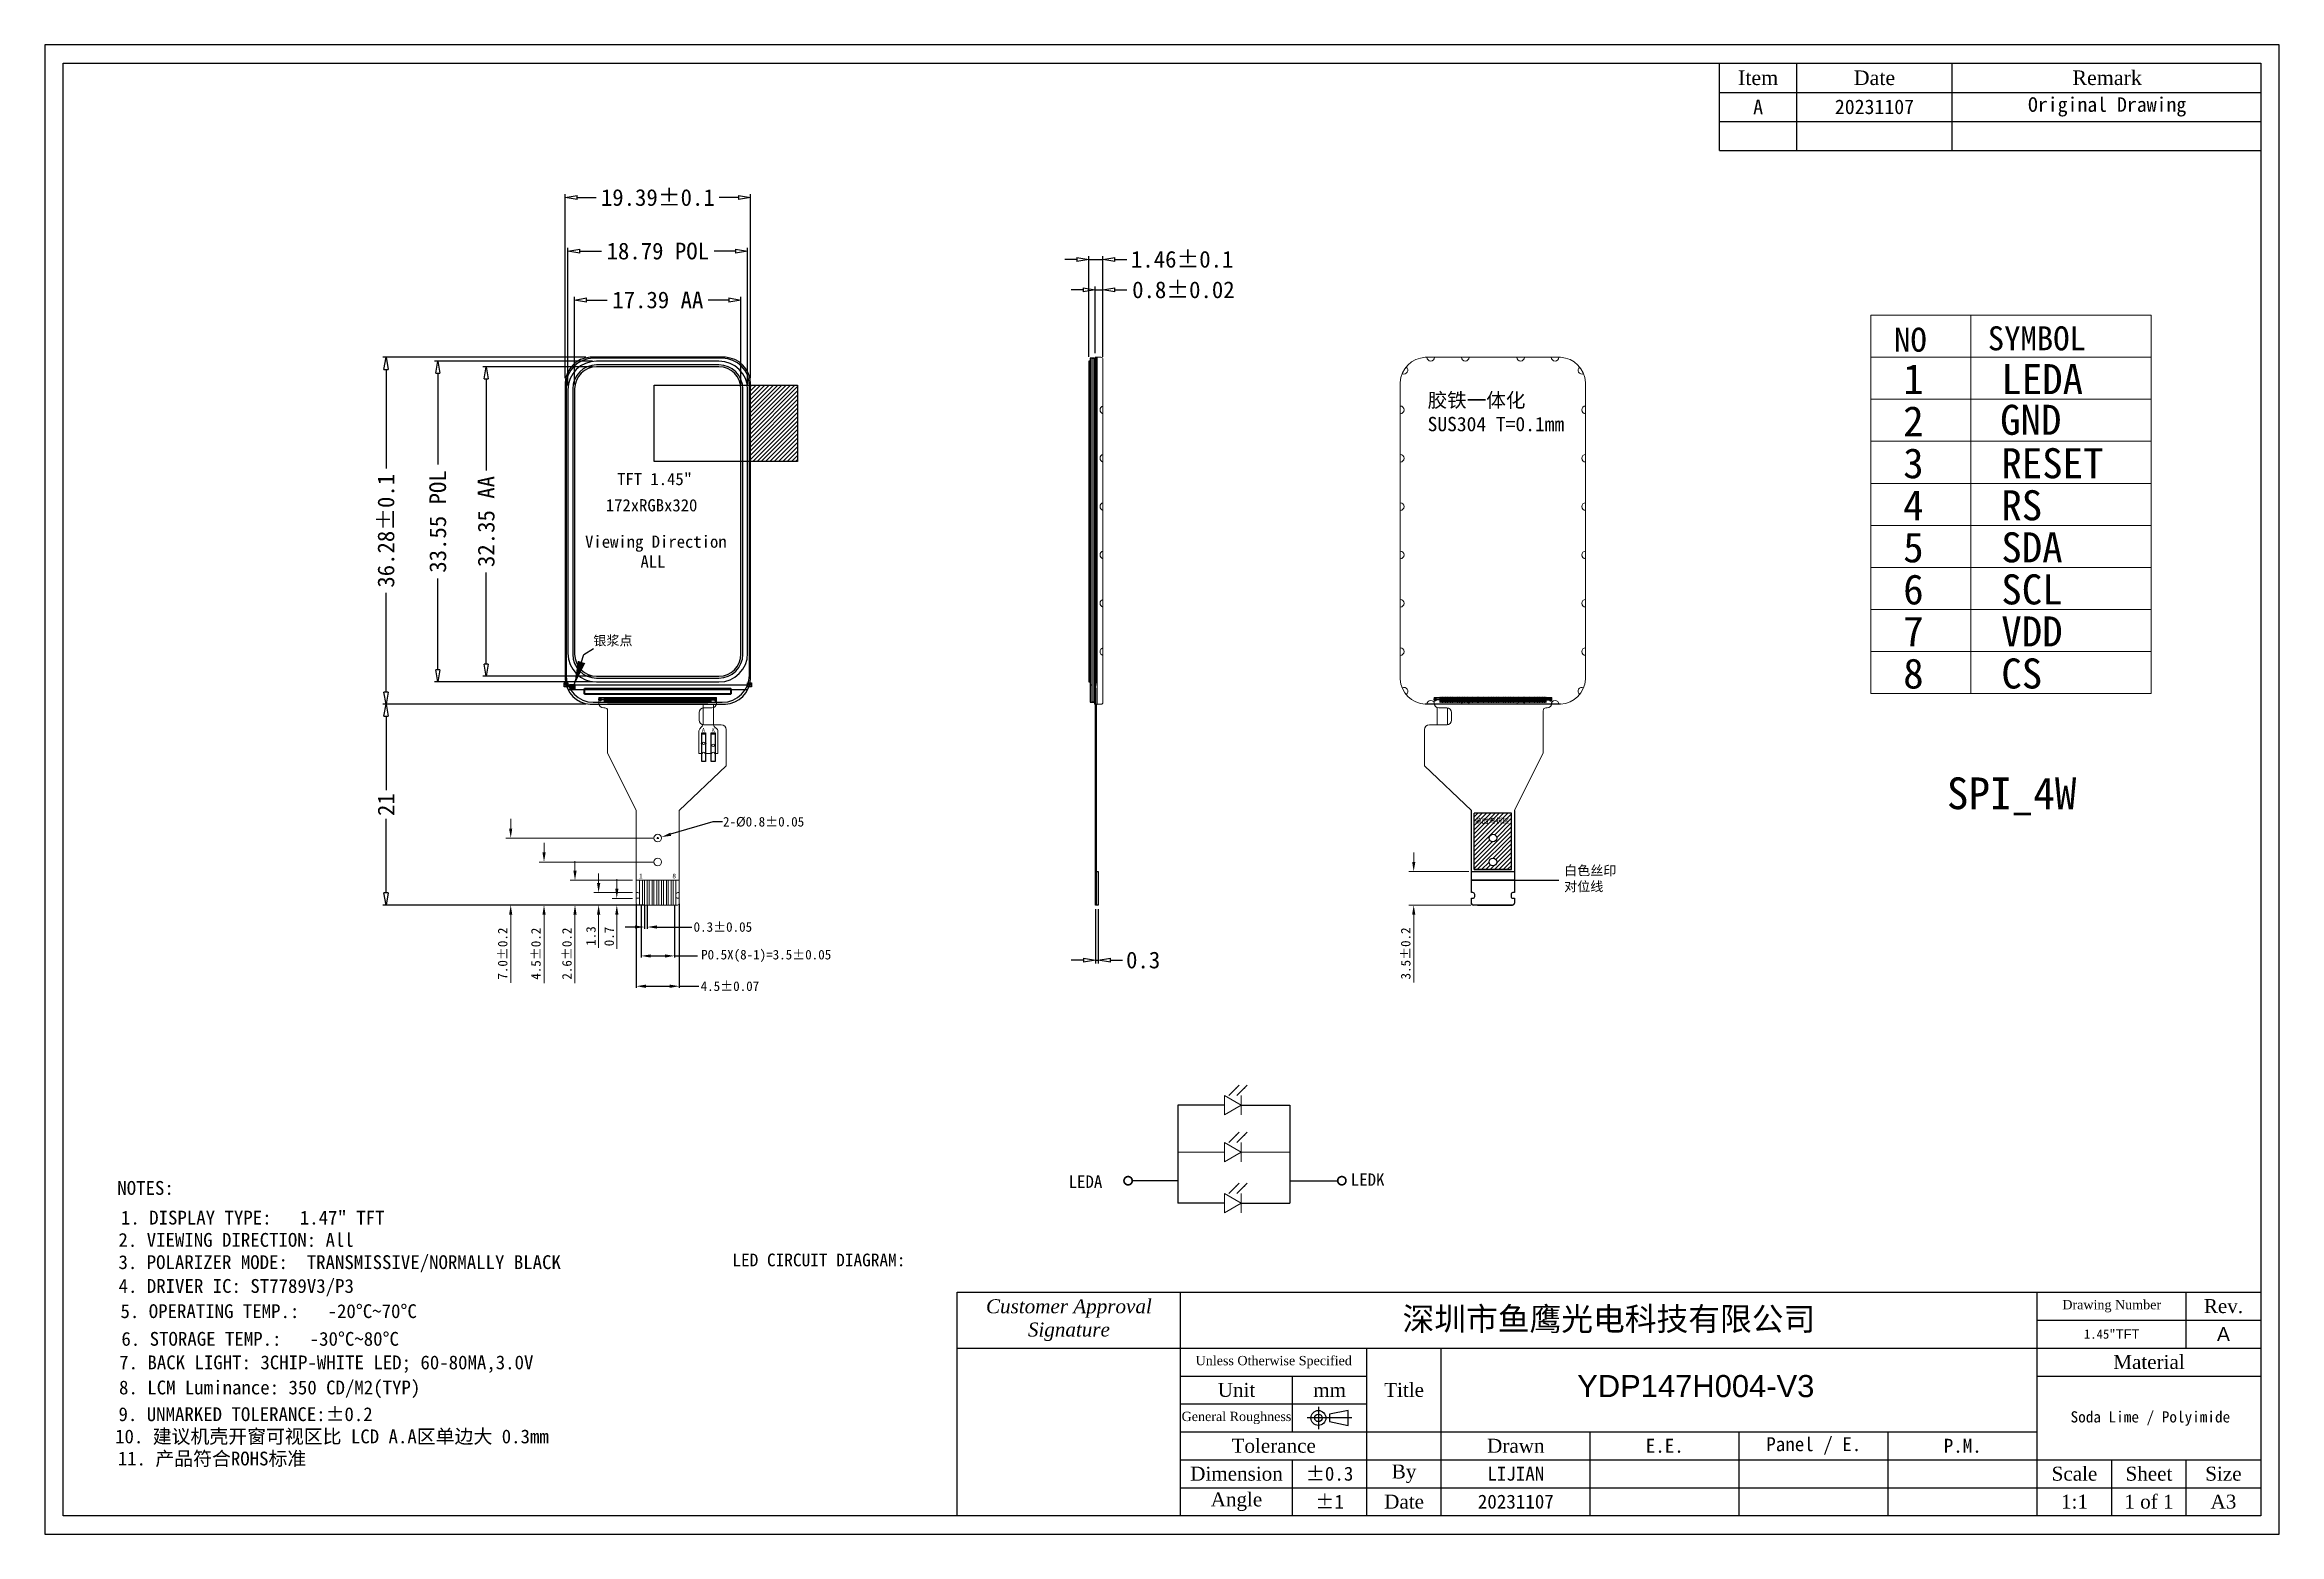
# Model space of a CAD drawing. Header units: millimetres. Extents: x 964 to 1529, y -57 to 99.
# Drawn here: x 1294.9 to 1528.6, y -57.2 to 98.6 of the extents above; entities that cross this region are included whole.
import ezdxf
from ezdxf.lldxf.tags import DXFTag

# ---------------------------------------------------------------- set-up
doc = ezdxf.new("R2010")
doc.units = ezdxf.units.MM
for name, color, linetype in [('5剖面线层', 2, 'Continuous'), ('B_M.drawing', 7, 'Continuous'), ('BL', 2, 'Continuous'), ('DIM', 3, 'Continuous'), ('Dimension', 7, 'Continuous'), ('FPC', 30, 'Continuous'), ('Frame', 7, 'Continuous'), ('GATE.drawing', 2, 'Continuous'), ('ITO', 3, 'Continuous'), ('ITO.drawing', 6, 'Continuous'), ('L127.drawing', 1, 'Continuous'), ('L34.drawing', 2, 'Continuous'), ('L63', 40, 'Continuous'), ('L9', 4, 'Continuous'), ('LAYOUT.drawing', 1, 'Continuous'), ('lcd', 4, 'Continuous'), ('OUTLINE.drawing', 3, 'Continuous'), ('TXT', 6, 'Continuous'), ('圖框', 7, 'Continuous'), ('边框', 7, 'Continuous')]:
    doc.layers.add(name, color=color, linetype=linetype)
for name, color, linetype, lineweight in [('BLU', 2, 'Continuous', 5), ('CEN', 1, 'CENTER', 15), ('Title block', 7, 'Continuous', 9), ('图框', 7, 'Continuous', 0)]:
    doc.layers.add(name, color=color, linetype=linetype, lineweight=lineweight)
doc.styles.add('11111', font='simhei.ttf')
doc.styles.add('RD', font='', dxfattribs={"width": 0.8, "height": 1.8})
doc.styles.get("Standard").update_dxf_attribs({"font": 'SimSun.ttf'})
doc.styles.add('宋体', font='SimSun.ttf')
doc.styles.add('样式 4', font='SimSun.ttf')
doc.styles.get('RD').set_extended_font_data('PMingLiU')
tags = doc.linetypes.add('CENTER', pattern=[2, 1.25, -0.25, 0.25, -0.25]).pattern_tags.tags
tags[10:11] = [DXFTag(74, 4), DXFTag(75, 0), DXFTag(340, '0'), DXFTag(46, 0.0), DXFTag(50, 0.0), DXFTag(44, 0.0), DXFTag(45, 0.0)]
tags[8:9] = [DXFTag(74, 4), DXFTag(75, 0), DXFTag(340, '0'), DXFTag(46, 0.0), DXFTag(50, 0.0), DXFTag(44, 0.0), DXFTag(45, 0.0)]
tags[6:7] = [DXFTag(74, 4), DXFTag(75, 0), DXFTag(340, '0'), DXFTag(46, 0.0), DXFTag(50, 0.0), DXFTag(44, 0.0), DXFTag(45, 0.0)]
tags[4:5] = [DXFTag(74, 4), DXFTag(75, 0), DXFTag(340, '0'), DXFTag(46, 0.0), DXFTag(50, 0.0), DXFTag(44, 0.0), DXFTag(45, 0.0)]
doc.dimstyles.new('1206', dxfattribs={"dimtxt": 2.5, "dimasz": 1.8, "dimexe": 0.5, "dimexo": 0.625, "dimtad": 0, "dimzin": 9, "dimdsep": 46, "dimtxsty": 'Standard', "dimcen": 2.5, "dimazin": 0, "dimtfac": 1, "dimtmove": 0, "dimatfit": 3, "dimfxl": 1, "dimtolj": 1, "dimarcsym": 0})
doc.dimstyles.new('ISO-25', dxfattribs={"dimtxt": 2.5, "dimasz": 2.5, "dimexe": 1.25, "dimexo": 0.625, "dimtad": 1, "dimtxsty": 'Standard', "dimcen": 2.5, "dimadec": 0, "dimazin": 0, "dimtfac": 1, "dimtmove": 0, "dimatfit": 3, "dimfxl": 1, "dimarcsym": 0})
doc.dimstyles.new('SH', dxfattribs={"dimscale": 1.4, "dimtxt": 2.5, "dimasz": 2.5, "dimexe": 1.25, "dimexo": 0.625, "dimtad": 0, "dimdec": 1, "dimzin": 0, "dimdsep": 46, "dimtxsty": 'RD', "dimcen": 2.5, "dimadec": 0, "dimazin": 0, "dimtfac": 0.6, "dimtdec": 4, "dimtmove": 0, "dimatfit": 3, "dimfxl": 1, "dimtolj": 1, "dimarcsym": 0})
doc.dimstyles.get("Standard").update_dxf_attribs({"dimtxt": 0.18, "dimasz": 0.18, "dimexe": 0.18, "dimexo": 0.0625, "dimgap": 0.09, "dimtad": 0, "dimtih": 1, "dimtoh": 1, "dimdec": 4, "dimzin": 0, "dimdsep": 46, "dimtxsty": 'Standard', "dimcen": 0.09, "dimadec": 0, "dimazin": 0, "dimtfac": 1, "dimtdec": 4, "dimtofl": 0, "dimtmove": 0, "dimatfit": 3, "dimfxl": 1, "dimtolj": 1, "dimtzin": 0, "dimarcsym": 0})
doc.dimstyles.new('标准', dxfattribs={"dimtxt": 1.8, "dimasz": 1.5, "dimexe": 0.5, "dimexo": 0.4, "dimgap": 0.1, "dimtad": 1, "dimzin": 1, "dimdsep": 46, "dimtxsty": '宋体', "dimblk": 'CLOSEDBLANK', "dimcen": 0.09, "dimclrd": 96, "dimclre": 96, "dimclrt": 3, "dimadec": 0, "dimazin": 0, "dimtfac": 1, "dimtofl": 0, "dimtmove": 0, "dimatfit": 1, "dimldrblk": 'CLOSEDBLANK', "dimfxl": 1, "dimtolj": 1, "dimlwd": 0, "dimlwe": 0, "dimarcsym": 0})

msp = doc.modelspace()

# ---------------------------------------------------------------- texts
at = {"color": 6, "style": '宋体'}
msp.add_text('单面弯折区', height=0.525, dxfattribs=at).set_placement((1444.4296, 17.13789))
at = {"color": 1, "insert": (1439.51271, 62.14896), "char_height": 1.5, "width": 44.0797037, "attachment_point": 1, "style": '宋体'}
msp.add_mtext('胶铁一体化\\PSUS304 T=0.1mm', dxfattribs=at)
at = {"insert": (1352.28081, 36.75248), "char_height": 1, "width": 6.9282466, "attachment_point": 1, "style": '11111'}
msp.add_mtext('银浆点', dxfattribs=at)
at = {"color": 30, "insert": (1453.79539, 12.71487), "char_height": 1, "width": 7.7741029, "attachment_point": 1}
msp.add_mtext('{\\fFangSong|b0|i0|c134|p49;\\C256;白色丝印\\P对位线}', dxfattribs=at)
at = {"color": 7, "insert": (1302.63296, -30.51088), "char_height": 1.4470506, "width": 38.9408181, "attachment_point": 1, "style": '宋体'}
msp.add_mtext('4. DRIVER IC: ST7789V3/P3', dxfattribs=at)
at = {"layer": 'BLU', "color": 7, "lineweight": 5, "style": '宋体'}
for s, p in [('A', (1363.63128, 26.70979)), ('K', (1364.66153, 26.70708))]:
    msp.add_text(s, height=0.4066, dxfattribs=at).set_placement(p)
at = {"layer": 'BLU', "lineweight": 5, "char_height": 0.5, "attachment_point": 2}
for s, insert in [('1', (1357.24075, 11.88736)), ('{\\C7;8}', (1360.73588, 11.88995))]:
    msp.add_mtext(s, dxfattribs=dict(at, insert=insert))
at = {"layer": 'CEN', "color": 3, "style": '宋体'}
for s, p in [('LEDA', (1401.97449, -20.97319)), ('LEDK', (1431.48148, -20.76106))]:
    msp.add_text(s, height=1.296, dxfattribs=at).set_placement(p)
at = {"layer": 'Dimension', "color": 7, "insert": (1455.15747, -40.54608), "char_height": 2.3144342, "width": 256.1748691, "attachment_point": 1, "style": '宋体'}
msp.add_mtext('{\\fArial|b0|i0|c0|p34;YDP147H004-V3}', dxfattribs=at)
at = {"layer": 'Frame', "color": 7, "attachment_point": 5, "style": '宋体'}
for s, insert, char_height in [('{\\fTimes New Roman|b0|i0|c0|p18;Item}', (1474.07574, 95.10456), 1.52064), ('{\\fTimes New Roman|b0|i0|c0|p18;Date}', (1486.24086, 95.10456), 1.52064), ('{\\fTimes New Roman|b0|i0|c0|p18;Remark}', (1510.5711, 95.10456), 1.52064), ('A', (1474.07574, 92.06328), 1.52064), ('20231107', (1486.24086, 92.06328), 1.52064), ('Original Drawing', (1510.5711, 92.06328), 1.52064), ('{\\fTimes New Roman|b0|i1|c0|p18;Customer Approval\\PSignature}', (1402.00513, -34.81284), 1.4604227), ('{\\fTimes New Roman|b0|i0|c0|p18;Drawing Number}', (1511.05002, -33.35242), 0.9736151), ('{\\fTimes New Roman|b0|i0|c0|p18;Rev.}', (1522.7334, -33.35242), 1.4604227), ('1.45"{\\fArial|b0|i0|c0|p32;TFT}', (1511.05002, -36.27327), 0.9736151), ('{\\fArial|b0|i0|c0|p32;A}', (1522.7334, -36.27327), 1.4604227), ('{\\fTimes New Roman|b0|i0|c0|p18;Unless Otherwise Specified}', (1423.42466, -39.19411), 0.9736151), ('{\\fTimes New Roman|b0|i0|c0|p18;Material}', (1514.94448, -39.19411), 1.4604227), ('{\\fTimes New Roman|b0|i0|c0|p18;Unit}', (1419.5302, -42.11496), 1.4604227), ('{\\fTimes New Roman|b0|i0|c0|p18;mm}', (1429.26635, -42.11496), 1.4604227), ('{\\fTimes New Roman|b0|i0|c0|p18;Title}', (1437.05527, -42.11496), 1.4604227), ('{\\fTimes New Roman|b0|i0|c0|p18;General Roughness}', (1419.5302, -45.0358), 0.9736151), ('Soda Lime / Polyimide', (1515.09331, -45.09738), 1.1683381), ('{\\fTimes New Roman|b0|i0|c0|p18;Tolerance}', (1423.42466, -47.95665), 1.4604227), ('{\\fTimes New Roman|b0|i0|c0|p18;Drawn}', (1448.73865, -47.95665), 1.4604227), ('E.E.', (1464.31649, -47.95665), 1.460423), ('Panel / E.', (1479.89434, -47.95665), 1.460423), ('P.M.', (1495.47218, -47.95665), 1.460423), ('{\\fTimes New Roman|b0|i0|c0|p18;Dimension}', (1419.5302, -50.87749), 1.4604227), ('%%p0.3', (1429.26635, -50.87749), 1.460423), ('{\\fTimes New Roman|b0|i0|c0|p18;By}', (1437.05527, -50.87749), 1.4604227), ('LIJIAN', (1448.73865, -50.87749), 1.460423), ('{\\fTimes New Roman|b0|i0|c0|p18;Scale}', (1507.15556, -50.87749), 1.4604227), ('{\\fTimes New Roman|b0|i0|c0|p18;Sheet}', (1514.94448, -50.87749), 1.4604227), ('{\\fTimes New Roman|b0|i0|c0|p18;Size}', (1522.7334, -50.87749), 1.4604227), ('{\\fTimes New Roman|b0|i0|c0|p18;Angle}', (1419.5302, -53.79834), 1.4604227), ('%%p1', (1429.26635, -53.79834), 1.460423), ('{\\fTimes New Roman|b0|i0|c0|p18;Date}', (1437.05527, -53.79834), 1.4604227), ('20231107', (1448.73865, -53.79834), 1.460423), ('{\\fTimes New Roman|b0|i0|c0|p18;1:1}', (1507.15556, -53.79834), 1.4604227), ('{\\fTimes New Roman|b0|i0|c0|p18;1 of 1}', (1514.94448, -53.79834), 1.4604227), ('{\\fTimes New Roman|b0|i0|c0|p18;A3}', (1522.7334, -53.79834), 1.4604227)]:
    msp.add_mtext(s, dxfattribs=dict(at, insert=insert, char_height=char_height))
at = {"layer": 'Frame', "color": 7, "insert": (1458.4748, -34.81284), "char_height": 2.434, "width": 77.2755994, "attachment_point": 5, "style": '宋体'}
msp.add_mtext('深圳市鱼鹰光电科技有限公司', dxfattribs=at)
at = {"layer": 'Title block', "lineweight": 13}
for s, height, p in [('NO', 2.512736, (1488.29639, 66.46103)), ('SYMBOL', 2.512736, (1498.09382, 66.60998)), ('LEDA', 3.140919, (1499.50702, 62.02651)), ('GND', 3.140919, (1499.3834, 57.77573)), ('RESET', 3.140919, (1499.50702, 53.23193)), ('RS', 3.140919, (1499.50702, 48.83464)), ('SDA', 3.140919, (1499.50702, 44.43736)), ('SCL', 3.140919, (1499.50702, 40.04007)), ('VDD', 3.140919, (1499.50702, 35.64278)), ('CS', 3.140919, (1499.50702, 31.2455))]:
    msp.add_text(s, height=height, dxfattribs=at).set_placement(p)
at = {"layer": 'Title block', "lineweight": 13, "style": '样式 4'}
for s, p in [('1', (1489.24668, 62.02651)), ('2', (1489.24668, 57.62922)), ('3', (1489.24668, 53.23193)), ('4', (1489.24668, 48.83464)), ('5', (1489.24668, 44.43736)), ('6', (1489.24668, 40.04007)), ('7', (1489.24668, 35.64278)), ('8', (1489.24668, 31.2455))]:
    msp.add_text(s, height=3.14092, dxfattribs=at).set_placement(p)
at = {"layer": 'TXT', "color": 3, "style": '宋体'}
for s, p in [('TFT 1.45" ', (1354.76318, 52.51479)), ('172xRGBx320', (1353.57704, 49.76727)), ('Viewing Direction', (1351.41509, 45.96175)), ('ALL', (1357.20967, 43.89138))]:
    msp.add_text(s, height=1.28, dxfattribs=at).set_placement(p)
at = {"layer": '图框', "style": '宋体'}
for s, height, p in [('NOTES:', 1.447051, (1302.50118, -21.70511)), ('1. DISPLAY TYPE:   1.47" TFT', 1.4470506, (1302.88231, -24.81036)), ('2. VIEWING DIRECTION: All', 1.4470506, (1302.62061, -27.13972)), ('3. POLARIZER MODE:  TRANSMISSIVE/NORMALLY BLACK', 1.4470506, (1302.62061, -29.46908)), ('5. OPERATING TEMP.:   -20%%DC~70%%DC', 1.4470506, (1302.83331, -34.59433)), ('6. STORAGE TEMP.:   -30%%DC~80%%DC', 1.4470506, (1302.93019, -37.48989)), ('7. BACK LIGHT: 3CHIP-WHITE LED; 60-80MA,3.0V', 1.4470506, (1302.69691, -39.95159)), ('8. LCM Luminance: 350 CD/M2(TYP)', 1.4470506, (1302.68129, -42.57384)), ('9. UNMARKED TOLERANCE:%%P0.2', 1.4470506, (1302.62736, -45.36829)), ('10. 建议机壳开窗可视区比 LCD A.A区单边大 0.3mm', 1.4470506, (1302.26813, -47.69162))]:
    msp.add_text(s, height=height, dxfattribs=at).set_placement(p)
at = {"layer": '图框', "insert": (1302.54218, -48.56145), "char_height": 1.4470506, "width": 38.9408181, "attachment_point": 1, "style": '宋体'}
msp.add_mtext('11. 产品符合ROHS标准', dxfattribs=at)
at = {"layer": '圖框', "style": '宋体'}
msp.add_text('LED CIRCUIT DIAGRAM:', height=1.3298111, dxfattribs=at).set_placement((1366.81697, -29.1806))
at = {"layer": '边框', "style": '宋体'}
msp.add_text('SPI_4W', height=3.319949, dxfattribs=at).set_placement((1493.81058, 18.62631))

# ---------------------------------------------------------------- blocks, each defined once
blk = doc.blocks.new('_ClosedBlank')
at = {"color": 0, "linetype": 'ByBlock', "lineweight": -2}
for p, q in [((-1, 0.17), (0, 0)), ((-1, 0.17), (-1, -0.17)), ((0, 0), (-1, -0.17))]:
    blk.add_line(p, q, dxfattribs=at)
blk = doc.blocks.new('*D85')
at = {"layer": 'Defpoints', "color": 0, "ltscale": 3, "transparency": 16777216}
for p in [(1405.56, 72.93), (1404.76, 65.88), (1405.56, 65.68)]:
    blk.add_point(p, dxfattribs=at)
at = {"layer": 'DIM', "lineweight": -2, "ltscale": 3, "transparency": 16777216}
for p, q in [((1403.5, 72.93), (1402.24, 72.93)), ((1404.76, 66.32), (1404.76, 73.28)), ((1404.76, 72.93), (1405.56, 72.93)), ((1405.56, 66.12), (1405.56, 73.28)), ((1406.82, 72.93), (1408.08, 72.93))]:
    blk.add_line(p, q, dxfattribs=at)
at = {"layer": 'DIM', "lineweight": -2, "ltscale": 3, "transparency": 16777216, "xscale": 1.26, "yscale": 1.26, "zscale": 1.26}
blk.add_blockref('_ClosedBlank', (1404.76, 72.93), dxfattribs=at)
at = {"layer": 'DIM', "lineweight": -2, "ltscale": 3, "transparency": 16777216, "xscale": 1.26, "yscale": 1.26, "zscale": 1.26, "rotation": 180}
blk.add_blockref('_ClosedBlank', (1405.56, 72.93), dxfattribs=at)
at = {"layer": 'DIM', "ltscale": 3, "transparency": 16777216, "insert": (1413.98, 72.93), "char_height": 1.75, "attachment_point": 5}
blk.add_mtext('\\A1;0.8%%p0.02', dxfattribs=at)
blk = doc.blocks.new('*D91')
at = {"layer": 'Defpoints', "color": 0, "ltscale": 3, "transparency": 16777216}
for p in [(1404.78, 8.6), (1405.08, 8.6), (1405.08, 2.84)]:
    blk.add_point(p, dxfattribs=at)
at = {"layer": 'DIM', "lineweight": -2, "ltscale": 3, "transparency": 16777216}
for p, q in [((1404.78, 8.16), (1404.78, 2.49)), ((1405.08, 8.16), (1405.08, 2.49)), ((1403.52, 2.84), (1402.26, 2.84)), ((1404.78, 2.84), (1405.08, 2.84)), ((1406.34, 2.84), (1407.6, 2.84))]:
    blk.add_line(p, q, dxfattribs=at)
at = {"layer": 'DIM', "lineweight": -2, "ltscale": 3, "transparency": 16777216, "xscale": 1.26, "yscale": 1.26, "zscale": 1.26}
blk.add_blockref('_ClosedBlank', (1404.78, 2.84), dxfattribs=at)
at = {"layer": 'DIM', "lineweight": -2, "ltscale": 3, "transparency": 16777216, "xscale": 1.26, "yscale": 1.26, "zscale": 1.26, "rotation": 180}
blk.add_blockref('_ClosedBlank', (1405.08, 2.84), dxfattribs=at)
at = {"layer": 'DIM', "ltscale": 3, "transparency": 16777216, "insert": (1409.77, 2.84), "char_height": 1.75, "attachment_point": 5}
blk.add_mtext('\\A1;0.3', dxfattribs=at)
blk = doc.blocks.new('*D92')
at = {"layer": 'Defpoints', "color": 0, "ltscale": 3, "transparency": 16777216}
for p in [(1405.56, 76.12), (1404.1, 65.48), (1405.56, 65.48)]:
    blk.add_point(p, dxfattribs=at)
at = {"layer": 'DIM', "lineweight": -2, "ltscale": 3, "transparency": 16777216}
for p, q in [((1402.84, 76.12), (1401.58, 76.12)), ((1404.1, 65.92), (1404.1, 76.47)), ((1404.1, 76.12), (1405.56, 76.12)), ((1405.56, 65.92), (1405.56, 76.47)), ((1406.82, 76.12), (1408.08, 76.12))]:
    blk.add_line(p, q, dxfattribs=at)
at = {"layer": 'DIM', "lineweight": -2, "ltscale": 3, "transparency": 16777216, "xscale": 1.26, "yscale": 1.26, "zscale": 1.26}
blk.add_blockref('_ClosedBlank', (1404.1, 76.12), dxfattribs=at)
at = {"layer": 'DIM', "lineweight": -2, "ltscale": 3, "transparency": 16777216, "xscale": 1.26, "yscale": 1.26, "zscale": 1.26, "rotation": 180}
blk.add_blockref('_ClosedBlank', (1405.56, 76.12), dxfattribs=at)
at = {"layer": 'DIM', "ltscale": 3, "transparency": 16777216, "insert": (1413.85, 76.12), "char_height": 1.75, "attachment_point": 5}
blk.add_mtext('\\A1;1.46%%P0.1', dxfattribs=at)
blk = doc.blocks.new('*D100')
at = {"color": 7, "lineweight": 0, "transparency": 16777216}
for p, q in [((1438.06, 13.1), (1438.06, 14.1)), ((1443.84, 12.1), (1437.56, 12.1)), ((1444.04, 8.6), (1437.56, 8.6)), ((1438.06, 7.6), (1438.06, 0.49))]:
    blk.add_line(p, q, dxfattribs=at)
at = {"color": 7, "transparency": 16777216}
for points in [[(1437.9, 13.1), (1438.23, 13.1), (1438.06, 12.1)], [(1437.9, 7.6), (1438.23, 7.6), (1438.06, 8.6)]]:
    blk.add_solid(points, dxfattribs=at)
at = {"layer": 'Defpoints', "color": 0, "transparency": 16777216}
for p in [(1444.24, 12.1), (1438.06, 8.6), (1444.44, 8.6)]:
    blk.add_point(p, dxfattribs=at)
at = {"color": 7, "transparency": 16777216, "insert": (1437.23, 3.54), "char_height": 1, "attachment_point": 5, "rotation": 90, "style": '宋体'}
blk.add_mtext('\\A1;3.5%%P0.2', dxfattribs=at)
blk = doc.blocks.new('*D138')
at = {"layer": 'Defpoints', "color": 0, "ltscale": 3, "transparency": 16777216}
for p in [(1368.71, 82.58), (1349.32, 63.26), (1368.71, 63.26)]:
    blk.add_point(p, dxfattribs=at)
at = {"layer": 'DIM', "lineweight": -2, "ltscale": 3, "transparency": 16777216}
for p, q in [((1349.32, 63.7), (1349.32, 82.93)), ((1350.58, 82.58), (1352.59, 82.58)), ((1367.45, 82.58), (1365.44, 82.58)), ((1368.71, 63.7), (1368.71, 82.93))]:
    blk.add_line(p, q, dxfattribs=at)
at = {"layer": 'DIM', "lineweight": -2, "ltscale": 3, "transparency": 16777216, "xscale": 1.26, "yscale": 1.26, "zscale": 1.26, "rotation": 180}
blk.add_blockref('_ClosedBlank', (1349.32, 82.58), dxfattribs=at)
at = {"layer": 'DIM', "lineweight": -2, "ltscale": 3, "transparency": 16777216, "xscale": 1.26, "yscale": 1.26, "zscale": 1.26}
blk.add_blockref('_ClosedBlank', (1368.71, 82.58), dxfattribs=at)
at = {"layer": 'DIM', "ltscale": 3, "transparency": 16777216, "insert": (1359.02, 82.58), "char_height": 1.75, "attachment_point": 5}
blk.add_mtext('\\A1;19.39%%p0.1', dxfattribs=at)
blk = doc.blocks.new('*D139')
at = {"layer": 'Defpoints', "color": 0, "ltscale": 3, "transparency": 16777216}
for p in [(1351.95, 65.88), (1330.6, 29.6), (1351.95, 29.6)]:
    blk.add_point(p, dxfattribs=at)
at = {"layer": 'DIM', "lineweight": -2, "ltscale": 3, "transparency": 16777216}
for p, q in [((1351.51, 65.88), (1330.25, 65.88)), ((1330.6, 64.62), (1330.6, 54.24)), ((1330.6, 30.86), (1330.6, 41.25)), ((1351.51, 29.6), (1330.25, 29.6))]:
    blk.add_line(p, q, dxfattribs=at)
at = {"layer": 'DIM', "lineweight": -2, "ltscale": 3, "transparency": 16777216, "xscale": 1.26, "yscale": 1.26, "zscale": 1.26}
for p, rotation in [((1330.6, 65.88), 90), ((1330.6, 29.6), 270)]:
    blk.add_blockref('_ClosedBlank', p, dxfattribs=dict(at, rotation=rotation))
at = {"layer": 'DIM', "ltscale": 3, "transparency": 16777216, "insert": (1330.6, 47.74), "char_height": 1.75, "attachment_point": 5, "rotation": 90}
blk.add_mtext('\\A1;36.28%%p0.1', dxfattribs=at)
blk = doc.blocks.new('ic_GC')
at = {"layer": 'B_M.drawing'}
blk.add_lwpolyline([(-7.65, -0.29), (-7.65, 0.29), (7.65, 0.29), (7.65, 0.2855), (7.6455, 0.2855), (7.643, 0.288), (-7.643, 0.288), (-7.648, 0.283), (-7.648, -0.283), (-7.643, -0.288), (7.643, -0.288), (7.648, -0.283), (7.648, 0.283), (7.6455, 0.2855), (7.65, 0.2855), (7.65, -0.29), (-7.65, -0.29)], close=True, dxfattribs=at)
blk = doc.blocks.new('ic_mark_r')
at = {"layer": '5剖面线层'}
h = blk.add_hatch(color=3, dxfattribs=at)
h.dxf.hatch_style = 1
h.paths.add_polyline_path([(0.045, 0.02495), (0.045, 0.00505), (0.015, 0.00505), (0.015, -0.02495), (-0.015, -0.02495), (-0.015, 0.00505), (-0.045, 0.00505), (-0.045, 0.02495)])
h.paths.add_polyline_path([(0.025, -0.02495), (0.045, -0.02495), (0.045, -0.00495), (0.025, -0.00495)])
at = {"layer": 'OUTLINE.drawing'}
for points in [[(0.045, 0.02495), (0.045, 0.00505), (0.015, 0.00505), (0.015, -0.02495), (-0.015, -0.02495), (-0.015, 0.00505), (-0.045, 0.00505), (-0.045, 0.02495), (0.045, 0.02495)], [(0.025, -0.02495), (0.045, -0.02495), (0.045, -0.00495), (0.025, -0.00495), (0.025, -0.02495)]]:
    blk.add_lwpolyline(points, close=True, dxfattribs=at)
blk = doc.blocks.new('ic_89v3_spec_out_line')
at = {"layer": 'L127.drawing'}
blk.add_lwpolyline([(-7.6775, -0.2565), (7.6775, -0.2565), (7.6775, 0.2565), (-7.6775, 0.2565), (-7.6775, -0.2565)], close=True, dxfattribs=at)
blk.add_lwpolyline([(-7.6775, -0.2565), (7.6775, -0.2565), (7.6775, 0.2565), (-7.6775, 0.2565), (-7.6775, -0.2565)], close=True, dxfattribs=at)
blk.add_lwpolyline([(-7.6775, -0.2565), (7.6775, -0.2565), (7.6775, 0.2565), (-7.6775, 0.2565), (-7.6775, -0.2565)], close=True, dxfattribs=at)
blk = doc.blocks.new('ALIGN_R')
at = {"layer": 'L34.drawing'}
for points in [[(0.045, 0.0199), (0.045, 0), (0.015, 0), (0.015, -0.03), (-0.015, -0.03), (-0.015, 0), (-0.045, 0), (-0.045, 0.0199), (0.045, 0.0199)], [(0.025, -0.03), (0.045, -0.03), (0.045, -0.01), (0.025, -0.01), (0.025, -0.03)]]:
    blk.add_lwpolyline(points, close=True, dxfattribs=at)
blk = doc.blocks.new('ic_89v3_spec_pad_location')
for name, p in [('ic_89v3_spec_out_line', (0, 0)), ('ALIGN_R', (7.48, 0.2265))]:
    blk.add_blockref(name, p)
blk = doc.blocks.new('ic_all')
at = {"xscale": -1}
for name, p in [('ic_89v3_spec_pad_location', (-0.71194, -0.08795)), ('ic_GC', (-0.71194, -0.08845)), ('ic_mark_r', (-8.19194, 0.1335))]:
    blk.add_blockref(name, p, dxfattribs=at)
blk.add_blockref('ic_mark_r', (6.76806, 0.1335))
blk = doc.blocks.new('ALIGN_CF_PANEL')
at = {"layer": 'L63'}
blk.add_lwpolyline([(-0.2, -0.2), (-0.2, 0.2), (0.2, 0.2), (0.2, -0.2), (-0.2, -0.2)], close=True, dxfattribs=at)
at = {"layer": 'L9'}
for points in [[(-0.2, 0.02), (-0.2, 0.2), (-0.02, 0.2), (-0.02, 0.02), (-0.2, 0.02)], [(0.02, 0.02), (0.02, 0.2), (0.2, 0.2), (0.2, 0.02), (0.02, 0.02)], [(-0.2, -0.2), (-0.2, -0.02), (-0.02, -0.02), (-0.02, -0.2), (-0.2, -0.2)], [(0.02, -0.2), (0.02, -0.02), (0.2, -0.02), (0.2, -0.2), (0.02, -0.2)]]:
    blk.add_lwpolyline(points, close=True, dxfattribs=at)
blk = doc.blocks.new('45yywersdf')
at = {"layer": '5剖面线层'}
h = blk.add_hatch(color=2, dxfattribs=at)
h.dxf.hatch_style = 1
h.paths.add_polyline_path([(1837.38, -2727.35), (1837.38, -2727.36), (1837.38, -2727.36), (1837.39, -2727.37), (1837.39, -2727.38), (1837.39, -2727.39), (1837.4, -2727.39), (1837.4, -2727.4), (1837.4, -2727.41), (1837.41, -2727.42), (1837.41, -2727.42), (1837.41, -2727.43), (1837.42, -2727.44), (1837.42, -2727.45), (1837.42, -2727.45), (1837.43, -2727.46), (1837.43, -2727.47), (1837.43, -2727.48), (1837.44, -2727.48), (1837.44, -2727.49), (1837.44, -2727.5), (1837.45, -2727.51), (1837.45, -2727.51), (1837.46, -2727.52), (1837.46, -2727.54), (1837.47, -2727.54), (1837.47, -2727.55), (1837.47, -2727.56), (1837.48, -2727.57), (1837.48, -2727.57), (1837.49, -2727.58), (1837.49, -2727.59), (1837.49, -2727.6), (1837.5, -2727.6), (1837.5, -2727.61), (1837.51, -2727.62), (1837.51, -2727.62), (1837.51, -2727.63), (1837.52, -2727.64), (1837.52, -2727.65), (1837.53, -2727.65), (1837.53, -2727.66), (1837.53, -2727.67), (1837.54, -2727.67), (1837.54, -2727.68), (1837.55, -2727.69), (1837.55, -2727.7), (1837.55, -2727.7), (1837.56, -2727.71), (1837.56, -2727.72), (1837.57, -2727.72), (1837.57, -2727.73), (1837.58, -2727.74), (1837.58, -2727.75), (1837.58, -2727.75), (1837.59, -2727.76), (1837.59, -2727.77), (1837.6, -2727.77), (1837.6, -2727.78), (1837.61, -2727.79), (1837.61, -2727.8), (1837.62, -2727.8), (1837.62, -2727.81), (1837.62, -2727.82), (1837.63, -2727.82), (1837.63, -2727.83), (1837.64, -2727.84), (1837.64, -2727.84), (1837.65, -2727.85), (1838, -2727.85), (1838, -2727.35)])
at = {"layer": 'GATE.drawing', "color": 2}
blk.add_lwpolyline([(1837.38, -2727.35), (1837.38, -2727.36), (1837.38, -2727.36), (1837.39, -2727.37), (1837.39, -2727.38), (1837.39, -2727.39), (1837.4, -2727.39), (1837.4, -2727.4), (1837.4, -2727.41), (1837.41, -2727.42), (1837.41, -2727.42), (1837.41, -2727.43), (1837.42, -2727.44), (1837.42, -2727.45), (1837.42, -2727.45), (1837.43, -2727.46), (1837.43, -2727.47), (1837.43, -2727.48), (1837.44, -2727.48), (1837.44, -2727.49), (1837.44, -2727.5), (1837.45, -2727.51), (1837.45, -2727.51), (1837.46, -2727.52), (1837.46, -2727.54), (1837.47, -2727.54), (1837.47, -2727.55), (1837.47, -2727.56), (1837.48, -2727.57), (1837.48, -2727.57), (1837.49, -2727.58), (1837.49, -2727.59), (1837.49, -2727.6), (1837.5, -2727.6), (1837.5, -2727.61), (1837.51, -2727.62), (1837.51, -2727.62), (1837.51, -2727.63), (1837.52, -2727.64), (1837.52, -2727.65), (1837.53, -2727.65), (1837.53, -2727.66), (1837.53, -2727.67), (1837.54, -2727.67), (1837.54, -2727.68), (1837.55, -2727.69), (1837.55, -2727.7), (1837.55, -2727.7), (1837.56, -2727.71), (1837.56, -2727.72), (1837.57, -2727.72), (1837.57, -2727.73), (1837.58, -2727.74), (1837.58, -2727.75), (1837.58, -2727.75), (1837.59, -2727.76), (1837.59, -2727.77), (1837.6, -2727.77), (1837.6, -2727.78), (1837.61, -2727.79), (1837.61, -2727.8), (1837.62, -2727.8), (1837.62, -2727.81), (1837.62, -2727.82), (1837.63, -2727.82), (1837.63, -2727.83), (1837.64, -2727.84), (1837.64, -2727.84), (1837.65, -2727.85), (1838, -2727.85), (1838, -2727.35), (1837.38, -2727.35)], close=True, dxfattribs=at)
at = {"layer": 'ITO.drawing', "color": 2}
blk.add_lwpolyline([(1837.9, -2727.35), (1837.38, -2727.35), (1837.38, -2727.35), (1837.38, -2727.36), (1837.38, -2727.36), (1837.39, -2727.37), (1837.39, -2727.38), (1837.39, -2727.39), (1837.4, -2727.39), (1837.4, -2727.4), (1837.4, -2727.41), (1837.41, -2727.42), (1837.41, -2727.42), (1837.41, -2727.43), (1837.42, -2727.44), (1837.42, -2727.45), (1837.42, -2727.45), (1837.43, -2727.46), (1837.43, -2727.47), (1837.43, -2727.48), (1837.44, -2727.48), (1837.44, -2727.49), (1837.44, -2727.5), (1837.45, -2727.51), (1837.45, -2727.51), (1837.46, -2727.52), (1837.46, -2727.54), (1837.47, -2727.54), (1837.47, -2727.55), (1837.47, -2727.56), (1837.48, -2727.57), (1837.48, -2727.57), (1837.49, -2727.58), (1837.49, -2727.59), (1837.49, -2727.6), (1837.5, -2727.6), (1837.5, -2727.61), (1837.51, -2727.62), (1837.51, -2727.62), (1837.51, -2727.63), (1837.52, -2727.64), (1837.52, -2727.65), (1837.53, -2727.65), (1837.53, -2727.66), (1837.53, -2727.67), (1837.54, -2727.67), (1837.54, -2727.68), (1837.55, -2727.69), (1837.55, -2727.7), (1837.55, -2727.7), (1837.56, -2727.71), (1837.56, -2727.72), (1837.57, -2727.72), (1837.57, -2727.73), (1837.58, -2727.74), (1837.58, -2727.75), (1837.58, -2727.75), (1837.59, -2727.76), (1837.59, -2727.77), (1837.6, -2727.77), (1837.6, -2727.78), (1837.61, -2727.79), (1837.61, -2727.8), (1837.62, -2727.8), (1837.62, -2727.81), (1837.62, -2727.82), (1837.63, -2727.82), (1837.63, -2727.83), (1837.64, -2727.84), (1837.64, -2727.84), (1837.65, -2727.85), (1838, -2727.85), (1838, -2727.35), (1837.9, -2727.35)], close=True, dxfattribs=at)
at = {"layer": 'LAYOUT.drawing', "color": 2}
for p, q in [((1853.37, -2693.2), (1839.88, -2693.2)), ((1853.37, -2693.2), (1839.88, -2693.2)), ((1837.03, -2696.05), (1837.03, -2726.33)), ((1837.03, -2696.05), (1837.03, -2726.33)), ((1856.22, -2726.33), (1856.22, -2696.05)), ((1856.22, -2726.33), (1856.22, -2696.05)), ((1837.22, -2727.35), (1856.03, -2727.35)), ((1839.88, -2729.18), (1853.37, -2729.18))]:
    blk.add_line(p, q, dxfattribs=at)
for centre, start, end in [((1839.88, -2696.05), 90, 180), ((1853.37, -2696.05), 0, 90), ((1839.88, -2726.33), 180, 270), ((1853.37, -2726.33), 270, 0)]:
    blk.add_arc(centre, 2.85, start, end, dxfattribs=at)
at = {"layer": 'OUTLINE.drawing', "color": 2}
for p, q in [((1853.02, -2694.1), (1840.23, -2694.1)), ((1837.93, -2696.4), (1837.93, -2724.15)), ((1855.32, -2724.15), (1855.32, -2696.4)), ((1840.23, -2726.45), (1853.02, -2726.45))]:
    blk.add_line(p, q, dxfattribs=at)
for centre, start, end in [((1840.23, -2696.4), 90, 180), ((1853.02, -2696.4), 0, 90), ((1840.23, -2724.15), 180, 270), ((1853.02, -2724.15), 270, 0)]:
    blk.add_arc(centre, 2.3, start, end, dxfattribs=at)
at = {"color": 2}
for name, p in [('ALIGN_CF_PANEL', (1837.03, -2727.35)), ('ic_all', (1847.33, -2727.94)), ('ALIGN_CF_PANEL', (1856.22, -2727.35))]:
    blk.add_blockref(name, p, dxfattribs=at)
at = {"color": 2, "linetype": 'Continuous', "insert": (1837.57, -2727.45), "char_height": 0.2, "attachment_point": 1}
blk.add_mtext('\\fAcadEref|b0|i0|c134|p0;\\C6;Ag', dxfattribs=at)
blk = doc.blocks.new('*D140')
at = {"layer": 'Defpoints', "color": 0, "ltscale": 3, "transparency": 16777216}
for p in [(1367.71, 71.87), (1350.32, 62.58), (1367.71, 62.58)]:
    blk.add_point(p, dxfattribs=at)
at = {"layer": 'DIM', "lineweight": -2, "ltscale": 3, "transparency": 16777216}
for p, q in [((1350.32, 63.02), (1350.32, 72.22)), ((1351.58, 71.87), (1353.74, 71.87)), ((1366.45, 71.87), (1364.29, 71.87)), ((1367.71, 63.02), (1367.71, 72.22))]:
    blk.add_line(p, q, dxfattribs=at)
at = {"layer": 'DIM', "lineweight": -2, "ltscale": 3, "transparency": 16777216, "xscale": 1.26, "yscale": 1.26, "zscale": 1.26, "rotation": 180}
blk.add_blockref('_ClosedBlank', (1350.32, 71.87), dxfattribs=at)
at = {"layer": 'DIM', "lineweight": -2, "ltscale": 3, "transparency": 16777216, "xscale": 1.26, "yscale": 1.26, "zscale": 1.26}
blk.add_blockref('_ClosedBlank', (1367.71, 71.87), dxfattribs=at)
at = {"layer": 'DIM', "ltscale": 3, "transparency": 16777216, "insert": (1359.02, 71.87), "char_height": 1.75, "attachment_point": 5}
blk.add_mtext('\\A1;17.39 AA', dxfattribs=at)
blk = doc.blocks.new('*D141')
at = {"layer": 'Defpoints', "color": 0, "ltscale": 3, "transparency": 16777216}
for p in [(1352.62, 64.88), (1341.08, 32.53), (1352.62, 32.53)]:
    blk.add_point(p, dxfattribs=at)
at = {"layer": 'DIM', "lineweight": -2, "ltscale": 3, "transparency": 16777216}
for p, q in [((1352.18, 64.88), (1340.73, 64.88)), ((1341.08, 63.62), (1341.08, 54.05)), ((1341.08, 33.79), (1341.08, 43.36)), ((1352.18, 32.53), (1340.73, 32.53))]:
    blk.add_line(p, q, dxfattribs=at)
at = {"layer": 'DIM', "lineweight": -2, "ltscale": 3, "transparency": 16777216, "xscale": 1.26, "yscale": 1.26, "zscale": 1.26}
for p, rotation in [((1341.08, 64.88), 90), ((1341.08, 32.53), 270)]:
    blk.add_blockref('_ClosedBlank', p, dxfattribs=dict(at, rotation=rotation))
at = {"layer": 'DIM', "ltscale": 3, "transparency": 16777216, "insert": (1341.08, 48.71), "char_height": 1.75, "attachment_point": 5, "rotation": 90}
blk.add_mtext('\\A1;32.35 AA', dxfattribs=at)
blk = doc.blocks.new('*D142')
at = {"layer": 'Defpoints', "color": 0, "ltscale": 3, "transparency": 16777216}
for p in [(1368.41, 76.98), (1349.62, 62.48), (1368.41, 62.48)]:
    blk.add_point(p, dxfattribs=at)
at = {"layer": 'DIM', "lineweight": -2, "ltscale": 3, "transparency": 16777216}
for p, q in [((1349.62, 62.92), (1349.62, 77.33)), ((1368.41, 62.92), (1368.41, 77.33)), ((1350.88, 76.98), (1353.13, 76.98)), ((1367.15, 76.98), (1364.9, 76.98))]:
    blk.add_line(p, q, dxfattribs=at)
at = {"layer": 'DIM', "lineweight": -2, "ltscale": 3, "transparency": 16777216, "xscale": 1.26, "yscale": 1.26, "zscale": 1.26, "rotation": 180}
blk.add_blockref('_ClosedBlank', (1349.62, 76.98), dxfattribs=at)
at = {"layer": 'DIM', "lineweight": -2, "ltscale": 3, "transparency": 16777216, "xscale": 1.26, "yscale": 1.26, "zscale": 1.26}
blk.add_blockref('_ClosedBlank', (1368.41, 76.98), dxfattribs=at)
at = {"layer": 'DIM', "ltscale": 3, "transparency": 16777216, "insert": (1359.02, 76.98), "char_height": 1.75, "attachment_point": 5}
blk.add_mtext('\\A1;18.79 POL', dxfattribs=at)
blk = doc.blocks.new('*D143')
at = {"layer": 'Defpoints', "color": 0, "ltscale": 3, "transparency": 16777216}
for p in [(1352.62, 65.48), (1336.02, 31.93), (1352.62, 31.93)]:
    blk.add_point(p, dxfattribs=at)
at = {"layer": 'DIM', "lineweight": -2, "ltscale": 3, "transparency": 16777216}
for p, q in [((1352.18, 65.48), (1335.67, 65.48)), ((1336.02, 64.22), (1336.02, 54.66)), ((1336.02, 33.19), (1336.02, 42.75)), ((1352.18, 31.93), (1335.67, 31.93))]:
    blk.add_line(p, q, dxfattribs=at)
at = {"layer": 'DIM', "lineweight": -2, "ltscale": 3, "transparency": 16777216, "xscale": 1.26, "yscale": 1.26, "zscale": 1.26}
for p, rotation in [((1336.02, 65.48), 90), ((1336.02, 31.93), 270)]:
    blk.add_blockref('_ClosedBlank', p, dxfattribs=dict(at, rotation=rotation))
at = {"layer": 'DIM', "ltscale": 3, "transparency": 16777216, "insert": (1336.02, 48.71), "char_height": 1.75, "attachment_point": 5, "rotation": 90}
blk.add_mtext('\\A1;33.55 POL', dxfattribs=at)
blk = doc.blocks.new('*D130')
at = {"color": 7, "lineweight": -2, "transparency": 16777216}
for p, q in [((1357.62, 8.54), (1357.62, 6.12)), ((1357.92, 8.54), (1357.92, 6.12)), ((1356.62, 6.3), (1355.62, 6.3)), ((1358.92, 6.3), (1362.59, 6.3))]:
    blk.add_line(p, q, dxfattribs=at)
at = {"color": 7, "transparency": 16777216}
for points in [[(1356.62, 6.47), (1356.62, 6.14), (1357.62, 6.3)], [(1358.92, 6.47), (1358.92, 6.14), (1357.92, 6.3)]]:
    blk.add_solid(points, dxfattribs=at)
at = {"layer": 'Defpoints', "color": 0, "transparency": 16777216}
for p in [(1357.62, 8.6), (1357.92, 8.6), (1357.92, 6.3)]:
    blk.add_point(p, dxfattribs=at)
at = {"color": 7, "transparency": 16777216, "insert": (1365.82, 6.3), "char_height": 1, "attachment_point": 5, "style": '宋体'}
blk.add_mtext('\\A1;0.3%%P0.05', dxfattribs=at)
blk = doc.blocks.new('*D131')
at = {"color": 7, "lineweight": -2, "transparency": 16777216}
for p, q in [((1357.27, 8.54), (1357.27, 3.1)), ((1360.77, 8.54), (1360.77, 3.1)), ((1358.27, 3.28), (1359.77, 3.28)), ((1360.77, 3.28), (1363.17, 3.28))]:
    blk.add_line(p, q, dxfattribs=at)
at = {"color": 7, "transparency": 16777216}
for points in [[(1358.27, 3.44), (1358.27, 3.11), (1357.27, 3.28)], [(1359.77, 3.44), (1359.77, 3.11), (1360.77, 3.28)]]:
    blk.add_solid(points, dxfattribs=at)
at = {"layer": 'Defpoints', "color": 0, "transparency": 16777216}
for p in [(1357.27, 8.6), (1360.77, 8.6), (1360.77, 3.28)]:
    blk.add_point(p, dxfattribs=at)
at = {"color": 7, "transparency": 16777216, "insert": (1370.35, 3.28), "char_height": 1, "attachment_point": 5, "style": '宋体'}
blk.add_mtext('\\A1;P0.5X(8-1)=3.5%%P0.05', dxfattribs=at)
blk = doc.blocks.new('*D132')
at = {"color": 7, "lineweight": -2, "transparency": 16777216}
for p, q in [((1356.77, 8.74), (1356.77, -0.07)), ((1361.27, 8.74), (1361.27, -0.07)), ((1357.77, 0.11), (1360.27, 0.11)), ((1361.27, 0.11), (1363.31, 0.11))]:
    blk.add_line(p, q, dxfattribs=at)
at = {"color": 7, "transparency": 16777216}
for points in [[(1357.77, 0.28), (1357.77, -0.06), (1356.77, 0.11)], [(1360.27, 0.28), (1360.27, -0.06), (1361.27, 0.11)]]:
    blk.add_solid(points, dxfattribs=at)
at = {"layer": 'Defpoints', "color": 0, "transparency": 16777216}
for p in [(1356.77, 8.8), (1361.27, 8.8), (1356.77, 0.11)]:
    blk.add_point(p, dxfattribs=at)
at = {"color": 7, "transparency": 16777216, "insert": (1366.56, 0.11), "char_height": 1, "attachment_point": 5, "style": '宋体'}
blk.add_mtext('\\A1;4.5%%P0.07', dxfattribs=at)
blk = doc.blocks.new('*D133')
at = {"color": 7, "lineweight": -2, "transparency": 16777216}
for p, q in [((1364.78, 17.29), (1360.36, 16)), ((1365.78, 17.29), (1364.78, 17.29))]:
    blk.add_line(p, q, dxfattribs=at)
at = {"color": 0, "lineweight": -2, "transparency": 16777216}
for p, q in [((1358.93, 15.6), (1359.11, 15.6)), ((1359.02, 15.51), (1359.02, 15.69))]:
    blk.add_line(p, q, dxfattribs=at)
at = {"color": 7, "transparency": 16777216}
blk.add_solid([(1360.31, 16.16), (1360.41, 15.84), (1359.4, 15.71)], dxfattribs=at)
at = {"layer": 'Defpoints', "color": 0, "transparency": 16777216}
for p in [(1358.63, 15.49), (1359.4, 15.71)]:
    blk.add_point(p, dxfattribs=at)
at = {"color": 7, "transparency": 16777216, "insert": (1370.08, 17.29), "char_height": 1, "attachment_point": 5, "style": '宋体'}
blk.add_mtext('\\A1;2-%%C0.8%%P0.05', dxfattribs=at)
blk = doc.blocks.new('*D144')
at = {"color": 7, "lineweight": 0, "transparency": 16777216}
for p, q in [((1354.73, 10.3), (1354.73, 11.3)), ((1356.37, 9.3), (1354.23, 9.3)), ((1356.57, 8.6), (1354.23, 8.6)), ((1354.73, 7.6), (1354.73, 4.01))]:
    blk.add_line(p, q, dxfattribs=at)
at = {"color": 7, "transparency": 16777216}
for points in [[(1354.57, 10.3), (1354.9, 10.3), (1354.73, 9.3)], [(1354.57, 7.6), (1354.9, 7.6), (1354.73, 8.6)]]:
    blk.add_solid(points, dxfattribs=at)
at = {"layer": 'Defpoints', "color": 0, "transparency": 16777216}
for p in [(1354.73, 8.6), (1356.77, 9.3), (1356.97, 8.6)]:
    blk.add_point(p, dxfattribs=at)
at = {"color": 7, "transparency": 16777216, "insert": (1353.93, 5.31), "char_height": 1, "attachment_point": 5, "rotation": 90, "style": '宋体'}
blk.add_mtext('\\A1;0.7', dxfattribs=at)
blk = doc.blocks.new('*D134')
at = {"color": 7, "lineweight": 0, "transparency": 16777216}
for p, q in [((1352.83, 10.9), (1352.83, 11.9)), ((1356.37, 9.9), (1352.33, 9.9)), ((1356.57, 8.6), (1352.33, 8.6)), ((1352.83, 7.6), (1352.83, 4.11))]:
    blk.add_line(p, q, dxfattribs=at)
at = {"color": 7, "transparency": 16777216}
for points in [[(1352.66, 10.9), (1353, 10.9), (1352.83, 9.9)], [(1352.66, 7.6), (1353, 7.6), (1352.83, 8.6)]]:
    blk.add_solid(points, dxfattribs=at)
at = {"layer": 'Defpoints', "color": 0, "transparency": 16777216}
for p in [(1356.77, 9.9), (1352.83, 8.6), (1356.97, 8.6)]:
    blk.add_point(p, dxfattribs=at)
at = {"color": 7, "transparency": 16777216, "insert": (1352.03, 5.36), "char_height": 1, "attachment_point": 5, "rotation": 90, "style": '宋体'}
blk.add_mtext('\\A1;1.3', dxfattribs=at)
blk = doc.blocks.new('*D135')
at = {"color": 7, "lineweight": 0, "transparency": 16777216}
for p, q in [((1347.12, 14.1), (1347.12, 15.1)), ((1358.62, 13.1), (1346.62, 13.1)), ((1356.57, 8.6), (1346.62, 8.6)), ((1347.12, 7.6), (1347.12, 0.42))]:
    blk.add_line(p, q, dxfattribs=at)
at = {"color": 7, "transparency": 16777216}
for points in [[(1346.96, 14.1), (1347.29, 14.1), (1347.12, 13.1)], [(1346.96, 7.6), (1347.29, 7.6), (1347.12, 8.6)]]:
    blk.add_solid(points, dxfattribs=at)
at = {"layer": 'Defpoints', "color": 0, "transparency": 16777216}
for p in [(1359.02, 13.1), (1347.12, 8.6), (1356.97, 8.6)]:
    blk.add_point(p, dxfattribs=at)
at = {"color": 7, "transparency": 16777216, "insert": (1346.28, 3.51), "char_height": 1, "attachment_point": 5, "rotation": 90, "style": '宋体'}
blk.add_mtext('\\A1;4.5%%P0.2', dxfattribs=at)
blk = doc.blocks.new('*D136')
at = {"color": 7, "lineweight": 0, "transparency": 16777216}
for p, q in [((1350.36, 12.2), (1350.36, 13.2)), ((1356.37, 11.2), (1349.86, 11.2)), ((1356.97, 8.6), (1349.86, 8.6)), ((1350.36, 7.6), (1350.36, 0.44))]:
    blk.add_line(p, q, dxfattribs=at)
at = {"color": 7, "transparency": 16777216}
for points in [[(1350.19, 12.2), (1350.53, 12.2), (1350.36, 11.2)], [(1350.19, 7.6), (1350.53, 7.6), (1350.36, 8.6)]]:
    blk.add_solid(points, dxfattribs=at)
at = {"layer": 'Defpoints', "color": 0, "transparency": 16777216}
for p in [(1356.77, 11.2), (1350.36, 8.6), (1357.37, 8.6)]:
    blk.add_point(p, dxfattribs=at)
at = {"color": 7, "transparency": 16777216, "insert": (1349.52, 3.52), "char_height": 1, "attachment_point": 5, "rotation": 90, "style": '宋体'}
blk.add_mtext('\\A1;2.6%%P0.2', dxfattribs=at)
blk = doc.blocks.new('*D137')
at = {"color": 7, "lineweight": 0, "transparency": 16777216}
for p, q in [((1343.64, 16.6), (1343.64, 17.6)), ((1358.62, 15.6), (1343.14, 15.6)), ((1356.57, 8.6), (1343.14, 8.6)), ((1343.64, 7.6), (1343.64, 0.45))]:
    blk.add_line(p, q, dxfattribs=at)
at = {"color": 7, "transparency": 16777216}
for points in [[(1343.47, 16.6), (1343.8, 16.6), (1343.64, 15.6)], [(1343.47, 7.6), (1343.8, 7.6), (1343.64, 8.6)]]:
    blk.add_solid(points, dxfattribs=at)
at = {"layer": 'Defpoints', "color": 0, "transparency": 16777216}
for p in [(1359.02, 15.6), (1343.64, 8.6), (1356.97, 8.6)]:
    blk.add_point(p, dxfattribs=at)
at = {"color": 7, "transparency": 16777216, "insert": (1342.8, 3.52), "char_height": 1, "attachment_point": 5, "rotation": 90, "style": '宋体'}
blk.add_mtext('\\A1;7.0%%P0.2', dxfattribs=at)
blk = doc.blocks.new('*D145')
at = {"layer": 'Defpoints', "color": 0, "ltscale": 3, "transparency": 16777216}
for p in [(1351.95, 29.6), (1330.6, 8.6), (1358.12, 8.6)]:
    blk.add_point(p, dxfattribs=at)
at = {"layer": 'DIM', "lineweight": -2, "ltscale": 3, "transparency": 16777216}
for p, q in [((1351.51, 29.6), (1330.25, 29.6)), ((1330.6, 28.34), (1330.6, 20.6)), ((1330.6, 9.86), (1330.6, 17.6)), ((1357.68, 8.6), (1330.25, 8.6))]:
    blk.add_line(p, q, dxfattribs=at)
at = {"layer": 'DIM', "lineweight": -2, "ltscale": 3, "transparency": 16777216, "xscale": 1.26, "yscale": 1.26, "zscale": 1.26}
for p, rotation in [((1330.6, 29.6), 90), ((1330.6, 8.6), 270)]:
    blk.add_blockref('_ClosedBlank', p, dxfattribs=dict(at, rotation=rotation))
at = {"layer": 'DIM', "ltscale": 3, "transparency": 16777216, "insert": (1330.6, 19.1), "char_height": 1.75, "attachment_point": 5, "rotation": 90}
blk.add_mtext('\\A1;21', dxfattribs=at)

# ---------------------------------------------------------------- dimensions: what is measured, and where the dimension line sits
for base, p1, picture, middle in [((1343.63624, 8.60236), (1359.01545, 15.60236), '*D137', (1343.63624, 3.51658)), ((1347.12227, 8.60236), (1359.01545, 13.10236), '*D135', (1347.12227, 3.51185))]:
    dim = msp.add_linear_dim(base=base, p1=p1, p2=(1356.96545, 8.60236), angle=90, text='<>%%P0.2', dimstyle='标准', override={"dimtxt": 1, "dimasz": 1, "dimgap": 0.3, "dimdec": 1, "dimsah": 1, "dimclrd": 7, "dimclre": 7, "dimclrt": 7})
    dim.commit()
    dim.dimension.update_dxf_attribs({"geometry": picture, "text_midpoint": middle, "dimtype": 160})
dim = msp.add_diameter_dim_2p(p1=(1358.63152, 15.49012), p2=(1359.39939, 15.71459), text='2-%%C0.8%%P0.05', dimstyle='Standard', override={"dimtxt": 1, "dimasz": 1, "dimtxsty": '宋体', "dimclrd": 7, "dimclrt": 7})
dim.commit()
dim.dimension.update_dxf_attribs({"geometry": '*D133', "text_midpoint": (1370.07679, 17.28671), "dimtype": 163})
for base, p1, p2, picture, middle in [((1438.06302, 8.60236), (1444.23567, 12.10236), (1444.43567, 8.60236), '*D100', (1437.22691, 3.54402)), ((1350.35866, 8.60236), (1356.76545, 11.20236), (1357.36545, 8.60236), '*D136', (1349.51955, 3.52303))]:
    dim = msp.add_linear_dim(base=base, p1=p1, p2=p2, angle=90, text='<>%%P0.2', dimstyle='标准', override={"dimtxt": 1, "dimasz": 1, "dimgap": 0.3, "dimdec": 1, "dimsah": 1, "dimclrd": 7, "dimclre": 7, "dimclrt": 7})
    dim.commit()
    dim.dimension.update_dxf_attribs({"geometry": picture, "text_midpoint": middle})
for base, p1, picture, middle in [((1352.8296, 8.60236), (1356.76545, 9.90236), '*D134', (1352.0296, 5.35543)), ((1354.73333, 8.60236), (1356.76545, 9.30236), '*D144', (1353.93333, 5.30515))]:
    dim = msp.add_linear_dim(base=base, p1=p1, p2=(1356.96545, 8.60236), angle=90, dimstyle='标准', override={"dimtxt": 1, "dimasz": 1, "dimgap": 0.3, "dimdec": 1, "dimsah": 1, "dimclrd": 7, "dimclre": 7, "dimclrt": 7})
    dim.commit()
    dim.dimension.update_dxf_attribs({"geometry": picture, "text_midpoint": middle})
for base, p1, p2, text, picture, middle in [((1357.91545, 6.30352), (1357.61545, 8.60236), (1357.91545, 8.60236), '0.3%%P0.05', '*D130', (1365.81596, 6.30352)), ((1356.76545, 0.11046), (1361.26545, 8.80236), (1356.76545, 8.80236), '4.5%%P0.07', '*D132', (1366.55568, 0.11046)), ((1360.76545, 3.27605), (1357.26545, 8.60236), (1360.76545, 8.60236), 'P0.5X(8-1)=3.5%%P0.05', '*D131', (1370.34879, 3.27605))]:
    dim = msp.add_linear_dim(base=base, p1=p1, p2=p2, text=text, dimstyle='Standard', override={"dimtxt": 1, "dimasz": 1, "dimtxsty": '宋体', "dimclrd": 7, "dimclre": 7, "dimclrt": 7})
    dim.commit()
    dim.dimension.update_dxf_attribs({"geometry": picture, "text_midpoint": middle, "dimtype": 160})
at = {"layer": 'DIM', "color": 0, "ltscale": 3}
for base, p1, p2, text, picture, middle in [((1368.71007, 82.57605), (1349.32087, 63.25752), (1368.71007, 63.25752), '<>%%p0.1', '*D138', (1359.01547, 82.57605)), ((1368.41007, 76.98028), (1349.62087, 62.48436), (1368.41007, 62.48436), '<> POL', '*D142', (1359.01547, 76.98028)), ((1405.56245, 76.12222), (1404.10245, 65.48436), (1405.56245, 65.48436), '<>%%P0.1', '*D92', (1413.85259, 76.12222)), ((1367.71007, 71.8679), (1350.32087, 62.58436), (1367.71007, 62.58436), '<> AA', '*D140', (1359.01547, 71.8679)), ((1405.56245, 72.92711), (1404.76245, 65.88436), (1405.56245, 65.68436), '<>%%p0.02', '*D85', (1413.98384, 72.92711))]:
    dim = msp.add_linear_dim(base=base, p1=p1, p2=p2, text=text, dimstyle='1206', override={"dimscale": 0.7, "dimblk": 'ClosedBlank', "dimclrd": 256, "dimclre": 256, "dimclrt": 256}, dxfattribs=at)
    dim.commit()
    dim.dimension.update_dxf_attribs({"geometry": picture, "text_midpoint": middle})
dim = msp.add_linear_dim(base=(1330.59628, 29.60236), p1=(1351.94771, 65.88436), p2=(1351.94771, 29.60236), angle=90, text='<>%%p0.1', dimstyle='1206', override={"dimscale": 0.7, "dimblk": 'ClosedBlank', "dimclrd": 256, "dimclre": 256, "dimclrt": 256}, dxfattribs=at)
dim.commit()
dim.dimension.update_dxf_attribs({"geometry": '*D139', "text_midpoint": (1330.59628, 47.74336), "dimtype": 160})
for base, p1, p2, text, picture, middle in [((1336.01718, 31.93236), (1352.62087, 65.48436), (1352.62087, 31.93236), '<> POL', '*D143', (1336.01718, 48.70836)), ((1341.0788, 32.53236), (1352.62087, 64.88436), (1352.62087, 32.53236), '<> AA', '*D141', (1341.0788, 48.70836))]:
    dim = msp.add_linear_dim(base=base, p1=p1, p2=p2, angle=90, text=text, dimstyle='1206', override={"dimscale": 0.7, "dimblk": 'ClosedBlank', "dimclrd": 256, "dimclre": 256, "dimclrt": 256}, dxfattribs=at)
    dim.commit()
    dim.dimension.update_dxf_attribs({"geometry": picture, "text_midpoint": middle})
dim = msp.add_linear_dim(base=(1330.59628, 8.60236), p1=(1351.94771, 29.60236), p2=(1358.11545, 8.60236), angle=90, dimstyle='1206', override={"dimscale": 0.7, "dimblk": 'ClosedBlank', "dimclrd": 256, "dimclre": 256, "dimclrt": 256}, dxfattribs=at)
dim.commit()
dim.dimension.update_dxf_attribs({"geometry": '*D145', "text_midpoint": (1330.59628, 19.10236)})
dim = msp.add_linear_dim(base=(1405.0795, 2.84101), p1=(1404.7795, 8.60236), p2=(1405.0795, 8.60236), dimstyle='1206', override={"dimscale": 0.7, "dimblk": 'ClosedBlank', "dimclrd": 256, "dimclre": 256, "dimclrt": 256}, dxfattribs=at)
dim.commit()
dim.dimension.update_dxf_attribs({"geometry": '*D91', "text_midpoint": (1409.76756, 2.84101)})

# ---------------------------------------------------------------- hatches: boundary and pattern name
h = msp.add_hatch()
h.set_pattern_fill('ANSI31', color=3, scale=0.1, style=0)
h.set_pattern_definition([(45, (114.67928, -570.21498), (-0.2245064, 0.2245064), [])])
h.paths.add_polyline_path([(1373.62854, 62.98342), (1368.62854, 62.98342), (1368.62854, 54.98342), (1373.62854, 54.98342)])
h = msp.add_hatch()
h.set_pattern_fill('ANSI31', color=256, scale=0.1, style=0)
h.set_pattern_definition([(45, (1444.25752, 12.3024), (-0.224506, 0.224506), [])])
edge = h.paths.add_edge_path(flags=16)
edge.add_arc((1446.34425, 15.60236), 0.4, 0, 360)
edge = h.paths.add_edge_path(flags=16)
edge.add_arc((1446.34425, 13.10236), 0.4, 0, 360)
edge = h.paths.add_edge_path()
edge.add_line((1448.29424, 18.20019), (1444.39424, 18.20019))
edge.add_line((1444.39424, 12.30239), (1444.39424, 18.20019))
edge.add_line((1448.59425, 12.30239), (1444.39424, 12.30239))
edge.add_line((1448.29424, 12.30239), (1448.29424, 18.20019))
h.paths.add_polyline_path([(1444.25752, 16.89289), (1448.33502, 16.89289), (1448.33502, 17.92539), (1444.25752, 17.92539)], flags=9)

# ---------------------------------------------------------------- linework, layer by layer
at = {"color": 5, "linetype": 'Continuous'}
for p, q in [((1404.76245, 65.88436), (1404.76245, 31.81247)), ((1404.76245, 65.88436), (1404.82245, 65.88436)), ((1404.71208, 31.29762), (1404.76245, 31.81247)), ((1404.71245, 31.30236), (1404.71245, 29.60236)), ((1404.77245, 29.60236), (1404.71245, 29.60236))]:
    msp.add_line(p, q, dxfattribs=at)
at = {"linetype": 'Continuous'}
for p, q in [((1404.82245, 65.88436), (1404.82245, 31.8077)), ((1404.82245, 65.88436), (1404.97245, 65.88436)), ((1404.77245, 31.2952), (1404.82245, 31.8077)), ((1404.77245, 31.2952), (1404.77245, 29.60236)), ((1404.77245, 29.60236), (1404.97245, 29.60236))]:
    msp.add_line(p, q, dxfattribs=at)
at = {"color": 6, "linetype": 'Continuous'}
for p, q in [((1349.61574, 31.13236), (1368.41519, 31.13236)), ((1404.68245, 31.30236), (1404.73045, 31.80236)), ((1404.68245, 31.30236), (1404.68245, 29.60236)), ((1404.73045, 31.80236), (1404.76084, 31.80236)), ((1404.71245, 29.60236), (1404.68245, 29.60236))]:
    msp.add_line(p, q, dxfattribs=at)
at = {"color": 7, "linetype": 'Continuous'}
msp.add_line((1364.26547, 29.60236), (1353.76547, 29.60236), dxfattribs=at)
for p, q in [((1404.7795, 8.60236), (1404.7795, 29.60236)), ((1404.9095, 8.60236), (1404.9095, 29.60236)), ((1444.44425, 9.50236), (1444.44425, 9.70236)), ((1448.59425, 11.20236), (1453.2406, 11.20236)), ((1405.0795, 8.60236), (1404.7795, 8.60236))]:
    msp.add_line(p, q)
at = {"color": 30}
for p, q in [((1448.29424, 18.20019), (1444.39424, 18.20019)), ((1444.44425, 9.50236), (1444.44425, 9.70236)), ((1448.24425, 9.70236), (1448.24425, 9.50236))]:
    msp.add_line(p, q, dxfattribs=at)
for points in [[(1404.23245, 65.48436), (1404.10245, 65.48436), (1404.10245, 31.93236), (1404.23245, 31.93236)], [(1404.23245, 29.80236), (1404.63245, 29.80236), (1404.63245, 65.78436), (1404.23245, 65.78436)], [(1404.23245, 31.63236), (1404.43245, 31.63236), (1404.43245, 65.78436), (1404.23245, 65.78436)], [(1404.43245, 65.78436), (1404.63245, 65.78436), (1404.63245, 29.80236), (1404.43245, 29.80236)], [(1404.76245, 65.48436), (1404.63245, 65.48436), (1404.63245, 31.93236), (1404.76245, 31.93236)], [(1404.9095, 12.10236), (1405.0795, 12.10236), (1405.0795, 8.60236), (1404.9095, 8.60236)]]:
    msp.add_lwpolyline(points, close=True)
at = {"color": 3}
for points in [[(1358.62854, 62.98342), (1373.62854, 62.98342), (1373.62854, 54.98342), (1358.62854, 54.98342)], [(1368.62854, 62.98342), (1373.62854, 62.98342), (1373.62854, 54.98342), (1368.62854, 54.98342)]]:
    msp.add_lwpolyline(points, close=True, dxfattribs=at)
at = {"linetype": 'Continuous'}
for points in [[(1353.45797, 30.30036), (1353.52297, 30.30036), (1353.52297, 29.80236), (1353.45797, 29.80236)], [(1353.58797, 30.30036), (1353.65297, 30.30036), (1353.65297, 29.80236), (1353.58797, 29.80236)], [(1353.71797, 30.30036), (1353.78297, 30.30036), (1353.78297, 29.80236), (1353.71797, 29.80236)], [(1353.84797, 30.30036), (1353.91297, 30.30036), (1353.91297, 29.80236), (1353.84797, 29.80236)], [(1353.97797, 30.30036), (1354.04297, 30.30036), (1354.04297, 29.80236), (1353.97797, 29.80236)], [(1354.10797, 30.30036), (1354.17297, 30.30036), (1354.17297, 29.80236), (1354.10797, 29.80236)], [(1354.23797, 30.30036), (1354.30297, 30.30036), (1354.30297, 29.80236), (1354.23797, 29.80236)], [(1354.36797, 30.30036), (1354.43297, 30.30036), (1354.43297, 29.80236), (1354.36797, 29.80236)], [(1354.49797, 30.30036), (1354.56297, 30.30036), (1354.56297, 29.80236), (1354.49797, 29.80236)], [(1354.62797, 30.30036), (1354.69297, 30.30036), (1354.69297, 29.80236), (1354.62797, 29.80236)], [(1354.75797, 30.30036), (1354.82297, 30.30036), (1354.82297, 29.80236), (1354.75797, 29.80236)], [(1354.88797, 30.30036), (1354.95297, 30.30036), (1354.95297, 29.80236), (1354.88797, 29.80236)], [(1355.01797, 30.30036), (1355.08297, 30.30036), (1355.08297, 29.80236), (1355.01797, 29.80236)], [(1355.14797, 30.30036), (1355.21297, 30.30036), (1355.21297, 29.80236), (1355.14797, 29.80236)], [(1355.27797, 30.30036), (1355.34297, 30.30036), (1355.34297, 29.80236), (1355.27797, 29.80236)], [(1355.40797, 30.30036), (1355.47297, 30.30036), (1355.47297, 29.80236), (1355.40797, 29.80236)], [(1355.53797, 30.30036), (1355.60297, 30.30036), (1355.60297, 29.80236), (1355.53797, 29.80236)], [(1355.66797, 30.30036), (1355.73297, 30.30036), (1355.73297, 29.80236), (1355.66797, 29.80236)], [(1355.79797, 30.30036), (1355.86297, 30.30036), (1355.86297, 29.80236), (1355.79797, 29.80236)], [(1355.92797, 30.30036), (1355.99297, 30.30036), (1355.99297, 29.80236), (1355.92797, 29.80236)], [(1356.05797, 30.30036), (1356.12297, 30.30036), (1356.12297, 29.80236), (1356.05797, 29.80236)], [(1356.18797, 30.30036), (1356.25297, 30.30036), (1356.25297, 29.80236), (1356.18797, 29.80236)], [(1356.31797, 30.30036), (1356.38297, 30.30036), (1356.38297, 29.80236), (1356.31797, 29.80236)], [(1356.44797, 30.30036), (1356.51297, 30.30036), (1356.51297, 29.80236), (1356.44797, 29.80236)], [(1356.57797, 30.30036), (1356.64297, 30.30036), (1356.64297, 29.80236), (1356.57797, 29.80236)], [(1356.70797, 30.30036), (1356.77297, 30.30036), (1356.77297, 29.80236), (1356.70797, 29.80236)], [(1356.83797, 30.30036), (1356.90297, 30.30036), (1356.90297, 29.80236), (1356.83797, 29.80236)], [(1356.96797, 30.30036), (1357.03297, 30.30036), (1357.03297, 29.80236), (1356.96797, 29.80236)], [(1357.09797, 30.30036), (1357.16297, 30.30036), (1357.16297, 29.80236), (1357.09797, 29.80236)], [(1357.22797, 30.30036), (1357.29297, 30.30036), (1357.29297, 29.80236), (1357.22797, 29.80236)], [(1357.35797, 30.30036), (1357.42297, 30.30036), (1357.42297, 29.80236), (1357.35797, 29.80236)], [(1357.48797, 30.30036), (1357.55297, 30.30036), (1357.55297, 29.80236), (1357.48797, 29.80236)], [(1357.61797, 30.30036), (1357.68297, 30.30036), (1357.68297, 29.80236), (1357.61797, 29.80236)], [(1357.74797, 30.30036), (1357.81297, 30.30036), (1357.81297, 29.80236), (1357.74797, 29.80236)], [(1357.87797, 30.30036), (1357.94297, 30.30036), (1357.94297, 29.80236), (1357.87797, 29.80236)], [(1358.00797, 30.30036), (1358.07297, 30.30036), (1358.07297, 29.80236), (1358.00797, 29.80236)], [(1358.13797, 30.30036), (1358.20297, 30.30036), (1358.20297, 29.80236), (1358.13797, 29.80236)], [(1358.26797, 30.30036), (1358.33297, 30.30036), (1358.33297, 29.80236), (1358.26797, 29.80236)], [(1358.39797, 30.30036), (1358.46297, 30.30036), (1358.46297, 29.80236), (1358.39797, 29.80236)], [(1358.52797, 30.30036), (1358.59297, 30.30036), (1358.59297, 29.80236), (1358.52797, 29.80236)], [(1358.65797, 30.30036), (1358.72297, 30.30036), (1358.72297, 29.80236), (1358.65797, 29.80236)], [(1358.78797, 30.30036), (1358.85297, 30.30036), (1358.85297, 29.80236), (1358.78797, 29.80236)], [(1358.91797, 30.30036), (1358.98297, 30.30036), (1358.98297, 29.80236), (1358.91797, 29.80236)], [(1359.04797, 30.30036), (1359.11297, 30.30036), (1359.11297, 29.80236), (1359.04797, 29.80236)], [(1359.17797, 30.30036), (1359.24297, 30.30036), (1359.24297, 29.80236), (1359.17797, 29.80236)], [(1359.30797, 30.30036), (1359.37297, 30.30036), (1359.37297, 29.80236), (1359.30797, 29.80236)], [(1359.43797, 30.30036), (1359.50297, 30.30036), (1359.50297, 29.80236), (1359.43797, 29.80236)], [(1359.56797, 30.30036), (1359.63297, 30.30036), (1359.63297, 29.80236), (1359.56797, 29.80236)], [(1359.69797, 30.30036), (1359.76297, 30.30036), (1359.76297, 29.80236), (1359.69797, 29.80236)], [(1359.82797, 30.30036), (1359.89297, 30.30036), (1359.89297, 29.80236), (1359.82797, 29.80236)], [(1359.95797, 30.30036), (1360.02297, 30.30036), (1360.02297, 29.80236), (1359.95797, 29.80236)], [(1360.08797, 30.30036), (1360.15297, 30.30036), (1360.15297, 29.80236), (1360.08797, 29.80236)], [(1360.21797, 30.30036), (1360.28297, 30.30036), (1360.28297, 29.80236), (1360.21797, 29.80236)], [(1360.34797, 30.30036), (1360.41297, 30.30036), (1360.41297, 29.80236), (1360.34797, 29.80236)], [(1360.47797, 30.30036), (1360.54297, 30.30036), (1360.54297, 29.80236), (1360.47797, 29.80236)], [(1360.60797, 30.30036), (1360.67297, 30.30036), (1360.67297, 29.80236), (1360.60797, 29.80236)], [(1360.73797, 30.30036), (1360.80297, 30.30036), (1360.80297, 29.80236), (1360.73797, 29.80236)], [(1360.86797, 30.30036), (1360.93297, 30.30036), (1360.93297, 29.80236), (1360.86797, 29.80236)], [(1360.99797, 30.30036), (1361.06297, 30.30036), (1361.06297, 29.80236), (1360.99797, 29.80236)], [(1361.12797, 30.30036), (1361.19297, 30.30036), (1361.19297, 29.80236), (1361.12797, 29.80236)], [(1361.25797, 30.30036), (1361.32297, 30.30036), (1361.32297, 29.80236), (1361.25797, 29.80236)], [(1361.38797, 30.30036), (1361.45297, 30.30036), (1361.45297, 29.80236), (1361.38797, 29.80236)], [(1361.51797, 30.30036), (1361.58297, 30.30036), (1361.58297, 29.80236), (1361.51797, 29.80236)], [(1361.64797, 30.30036), (1361.71297, 30.30036), (1361.71297, 29.80236), (1361.64797, 29.80236)], [(1361.77797, 30.30036), (1361.84297, 30.30036), (1361.84297, 29.80236), (1361.77797, 29.80236)], [(1361.90797, 30.30036), (1361.97297, 30.30036), (1361.97297, 29.80236), (1361.90797, 29.80236)], [(1362.03797, 30.30036), (1362.10297, 30.30036), (1362.10297, 29.80236), (1362.03797, 29.80236)], [(1362.16797, 30.30036), (1362.23297, 30.30036), (1362.23297, 29.80236), (1362.16797, 29.80236)], [(1362.29797, 30.30036), (1362.36297, 30.30036), (1362.36297, 29.80236), (1362.29797, 29.80236)], [(1362.42797, 30.30036), (1362.49297, 30.30036), (1362.49297, 29.80236), (1362.42797, 29.80236)], [(1362.55797, 30.30036), (1362.62297, 30.30036), (1362.62297, 29.80236), (1362.55797, 29.80236)], [(1362.68797, 30.30036), (1362.75297, 30.30036), (1362.75297, 29.80236), (1362.68797, 29.80236)], [(1362.81797, 30.30036), (1362.88297, 30.30036), (1362.88297, 29.80236), (1362.81797, 29.80236)], [(1362.94797, 30.30036), (1363.01297, 30.30036), (1363.01297, 29.80236), (1362.94797, 29.80236)], [(1363.07797, 30.30036), (1363.14297, 30.30036), (1363.14297, 29.80236), (1363.07797, 29.80236)], [(1363.20797, 30.30036), (1363.27297, 30.30036), (1363.27297, 29.80236), (1363.20797, 29.80236)], [(1363.33797, 30.30036), (1363.40297, 30.30036), (1363.40297, 29.80236), (1363.33797, 29.80236)], [(1363.46797, 30.30036), (1363.53297, 30.30036), (1363.53297, 29.80236), (1363.46797, 29.80236)], [(1363.59797, 30.30036), (1363.66297, 30.30036), (1363.66297, 29.80236), (1363.59797, 29.80236)], [(1363.72797, 30.30036), (1363.79297, 30.30036), (1363.79297, 29.80236), (1363.72797, 29.80236)], [(1363.85797, 30.30036), (1363.92297, 30.30036), (1363.92297, 29.80236), (1363.85797, 29.80236)], [(1363.98797, 30.30036), (1364.05297, 30.30036), (1364.05297, 29.80236), (1363.98797, 29.80236)], [(1364.11797, 30.30036), (1364.18297, 30.30036), (1364.18297, 29.80236), (1364.11797, 29.80236)], [(1364.24797, 30.30036), (1364.31297, 30.30036), (1364.31297, 29.80236), (1364.24797, 29.80236)], [(1364.37797, 30.30036), (1364.44297, 30.30036), (1364.44297, 29.80236), (1364.37797, 29.80236)], [(1364.50797, 30.30036), (1364.57297, 30.30036), (1364.57297, 29.80236), (1364.50797, 29.80236)], [(1440.85174, 30.30036), (1440.78674, 30.30036), (1440.78674, 29.80236), (1440.85174, 29.80236)], [(1440.98174, 30.30036), (1440.91674, 30.30036), (1440.91674, 29.80236), (1440.98174, 29.80236)], [(1441.11174, 30.30036), (1441.04674, 30.30036), (1441.04674, 29.80236), (1441.11174, 29.80236)], [(1441.24174, 30.30036), (1441.17674, 30.30036), (1441.17674, 29.80236), (1441.24174, 29.80236)], [(1441.37174, 30.30036), (1441.30674, 30.30036), (1441.30674, 29.80236), (1441.37174, 29.80236)], [(1441.50174, 30.30036), (1441.43674, 30.30036), (1441.43674, 29.80236), (1441.50174, 29.80236)], [(1441.63174, 30.30036), (1441.56674, 30.30036), (1441.56674, 29.80236), (1441.63174, 29.80236)], [(1441.76174, 30.30036), (1441.69674, 30.30036), (1441.69674, 29.80236), (1441.76174, 29.80236)], [(1441.89174, 30.30036), (1441.82674, 30.30036), (1441.82674, 29.80236), (1441.89174, 29.80236)], [(1442.02174, 30.30036), (1441.95674, 30.30036), (1441.95674, 29.80236), (1442.02174, 29.80236)], [(1442.15174, 30.30036), (1442.08674, 30.30036), (1442.08674, 29.80236), (1442.15174, 29.80236)], [(1442.28174, 30.30036), (1442.21674, 30.30036), (1442.21674, 29.80236), (1442.28174, 29.80236)], [(1442.41174, 30.30036), (1442.34674, 30.30036), (1442.34674, 29.80236), (1442.41174, 29.80236)], [(1442.54174, 30.30036), (1442.47674, 30.30036), (1442.47674, 29.80236), (1442.54174, 29.80236)], [(1442.67174, 30.30036), (1442.60674, 30.30036), (1442.60674, 29.80236), (1442.67174, 29.80236)], [(1442.80174, 30.30036), (1442.73674, 30.30036), (1442.73674, 29.80236), (1442.80174, 29.80236)], [(1442.93174, 30.30036), (1442.86674, 30.30036), (1442.86674, 29.80236), (1442.93174, 29.80236)], [(1443.06174, 30.30036), (1442.99674, 30.30036), (1442.99674, 29.80236), (1443.06174, 29.80236)], [(1443.19174, 30.30036), (1443.12674, 30.30036), (1443.12674, 29.80236), (1443.19174, 29.80236)], [(1443.32174, 30.30036), (1443.25674, 30.30036), (1443.25674, 29.80236), (1443.32174, 29.80236)], [(1443.45174, 30.30036), (1443.38674, 30.30036), (1443.38674, 29.80236), (1443.45174, 29.80236)], [(1443.58174, 30.30036), (1443.51674, 30.30036), (1443.51674, 29.80236), (1443.58174, 29.80236)], [(1443.71174, 30.30036), (1443.64674, 30.30036), (1443.64674, 29.80236), (1443.71174, 29.80236)], [(1443.84174, 30.30036), (1443.77674, 30.30036), (1443.77674, 29.80236), (1443.84174, 29.80236)], [(1443.97174, 30.30036), (1443.90674, 30.30036), (1443.90674, 29.80236), (1443.97174, 29.80236)], [(1444.10174, 30.30036), (1444.03674, 30.30036), (1444.03674, 29.80236), (1444.10174, 29.80236)], [(1444.23174, 30.30036), (1444.16674, 30.30036), (1444.16674, 29.80236), (1444.23174, 29.80236)], [(1444.36174, 30.30036), (1444.29674, 30.30036), (1444.29674, 29.80236), (1444.36174, 29.80236)], [(1444.49174, 30.30036), (1444.42674, 30.30036), (1444.42674, 29.80236), (1444.49174, 29.80236)], [(1444.62174, 30.30036), (1444.55674, 30.30036), (1444.55674, 29.80236), (1444.62174, 29.80236)], [(1444.75174, 30.30036), (1444.68674, 30.30036), (1444.68674, 29.80236), (1444.75174, 29.80236)], [(1444.88174, 30.30036), (1444.81674, 30.30036), (1444.81674, 29.80236), (1444.88174, 29.80236)], [(1445.01174, 30.30036), (1444.94674, 30.30036), (1444.94674, 29.80236), (1445.01174, 29.80236)], [(1445.14174, 30.30036), (1445.07674, 30.30036), (1445.07674, 29.80236), (1445.14174, 29.80236)], [(1445.27174, 30.30036), (1445.20674, 30.30036), (1445.20674, 29.80236), (1445.27174, 29.80236)], [(1445.40174, 30.30036), (1445.33674, 30.30036), (1445.33674, 29.80236), (1445.40174, 29.80236)], [(1445.53174, 30.30036), (1445.46674, 30.30036), (1445.46674, 29.80236), (1445.53174, 29.80236)], [(1445.66174, 30.30036), (1445.59674, 30.30036), (1445.59674, 29.80236), (1445.66174, 29.80236)], [(1445.79174, 30.30036), (1445.72674, 30.30036), (1445.72674, 29.80236), (1445.79174, 29.80236)], [(1445.92174, 30.30036), (1445.85674, 30.30036), (1445.85674, 29.80236), (1445.92174, 29.80236)], [(1446.05174, 30.30036), (1445.98674, 30.30036), (1445.98674, 29.80236), (1446.05174, 29.80236)], [(1446.18174, 30.30036), (1446.11674, 30.30036), (1446.11674, 29.80236), (1446.18174, 29.80236)], [(1446.31174, 30.30036), (1446.24674, 30.30036), (1446.24674, 29.80236), (1446.31174, 29.80236)], [(1446.44174, 30.30036), (1446.37674, 30.30036), (1446.37674, 29.80236), (1446.44174, 29.80236)], [(1446.57174, 30.30036), (1446.50674, 30.30036), (1446.50674, 29.80236), (1446.57174, 29.80236)], [(1446.70174, 30.30036), (1446.63674, 30.30036), (1446.63674, 29.80236), (1446.70174, 29.80236)], [(1446.83174, 30.30036), (1446.76674, 30.30036), (1446.76674, 29.80236), (1446.83174, 29.80236)], [(1446.96174, 30.30036), (1446.89674, 30.30036), (1446.89674, 29.80236), (1446.96174, 29.80236)], [(1447.09174, 30.30036), (1447.02674, 30.30036), (1447.02674, 29.80236), (1447.09174, 29.80236)], [(1447.22174, 30.30036), (1447.15674, 30.30036), (1447.15674, 29.80236), (1447.22174, 29.80236)], [(1447.35174, 30.30036), (1447.28674, 30.30036), (1447.28674, 29.80236), (1447.35174, 29.80236)], [(1447.48174, 30.30036), (1447.41674, 30.30036), (1447.41674, 29.80236), (1447.48174, 29.80236)], [(1447.61174, 30.30036), (1447.54674, 30.30036), (1447.54674, 29.80236), (1447.61174, 29.80236)], [(1447.74174, 30.30036), (1447.67674, 30.30036), (1447.67674, 29.80236), (1447.74174, 29.80236)], [(1447.87174, 30.30036), (1447.80674, 30.30036), (1447.80674, 29.80236), (1447.87174, 29.80236)], [(1448.00174, 30.30036), (1447.93674, 30.30036), (1447.93674, 29.80236), (1448.00174, 29.80236)], [(1448.13174, 30.30036), (1448.06674, 30.30036), (1448.06674, 29.80236), (1448.13174, 29.80236)], [(1448.26174, 30.30036), (1448.19674, 30.30036), (1448.19674, 29.80236), (1448.26174, 29.80236)], [(1448.39174, 30.30036), (1448.32674, 30.30036), (1448.32674, 29.80236), (1448.39174, 29.80236)], [(1448.52174, 30.30036), (1448.45674, 30.30036), (1448.45674, 29.80236), (1448.52174, 29.80236)], [(1448.65174, 30.30036), (1448.58674, 30.30036), (1448.58674, 29.80236), (1448.65174, 29.80236)], [(1448.78174, 30.30036), (1448.71674, 30.30036), (1448.71674, 29.80236), (1448.78174, 29.80236)], [(1448.91174, 30.30036), (1448.84674, 30.30036), (1448.84674, 29.80236), (1448.91174, 29.80236)], [(1449.04174, 30.30036), (1448.97674, 30.30036), (1448.97674, 29.80236), (1449.04174, 29.80236)], [(1449.17174, 30.30036), (1449.10674, 30.30036), (1449.10674, 29.80236), (1449.17174, 29.80236)], [(1449.30174, 30.30036), (1449.23674, 30.30036), (1449.23674, 29.80236), (1449.30174, 29.80236)], [(1449.43174, 30.30036), (1449.36674, 30.30036), (1449.36674, 29.80236), (1449.43174, 29.80236)], [(1449.56174, 30.30036), (1449.49674, 30.30036), (1449.49674, 29.80236), (1449.56174, 29.80236)], [(1449.69174, 30.30036), (1449.62674, 30.30036), (1449.62674, 29.80236), (1449.69174, 29.80236)], [(1449.82174, 30.30036), (1449.75674, 30.30036), (1449.75674, 29.80236), (1449.82174, 29.80236)], [(1449.95174, 30.30036), (1449.88674, 30.30036), (1449.88674, 29.80236), (1449.95174, 29.80236)], [(1450.08174, 30.30036), (1450.01674, 30.30036), (1450.01674, 29.80236), (1450.08174, 29.80236)], [(1450.21174, 30.30036), (1450.14674, 30.30036), (1450.14674, 29.80236), (1450.21174, 29.80236)], [(1450.34174, 30.30036), (1450.27674, 30.30036), (1450.27674, 29.80236), (1450.34174, 29.80236)], [(1450.47174, 30.30036), (1450.40674, 30.30036), (1450.40674, 29.80236), (1450.47174, 29.80236)], [(1450.60174, 30.30036), (1450.53674, 30.30036), (1450.53674, 29.80236), (1450.60174, 29.80236)], [(1450.73174, 30.30036), (1450.66674, 30.30036), (1450.66674, 29.80236), (1450.73174, 29.80236)], [(1450.86174, 30.30036), (1450.79674, 30.30036), (1450.79674, 29.80236), (1450.86174, 29.80236)], [(1450.99174, 30.30036), (1450.92674, 30.30036), (1450.92674, 29.80236), (1450.99174, 29.80236)], [(1451.12174, 30.30036), (1451.05674, 30.30036), (1451.05674, 29.80236), (1451.12174, 29.80236)], [(1451.25174, 30.30036), (1451.18674, 30.30036), (1451.18674, 29.80236), (1451.25174, 29.80236)], [(1451.38174, 30.30036), (1451.31674, 30.30036), (1451.31674, 29.80236), (1451.38174, 29.80236)], [(1451.51174, 30.30036), (1451.44674, 30.30036), (1451.44674, 29.80236), (1451.51174, 29.80236)], [(1451.64174, 30.30036), (1451.57674, 30.30036), (1451.57674, 29.80236), (1451.64174, 29.80236)], [(1451.77174, 30.30036), (1451.70674, 30.30036), (1451.70674, 29.80236), (1451.77174, 29.80236)], [(1451.90174, 30.30036), (1451.83674, 30.30036), (1451.83674, 29.80236), (1451.90174, 29.80236)], [(1363.60925, 26.62576), (1364.00925, 26.62576), (1364.00925, 23.62576), (1363.60925, 23.62576)], [(1364.60925, 26.62576), (1365.00925, 26.62576), (1365.00925, 23.62576), (1364.60925, 23.62576)]]:
    msp.add_lwpolyline(points, close=True, dxfattribs=at)
at = {"color": 2}
msp.add_lwpolyline([(1448.44425, 9.30236), (1448.59425, 9.30236), (1448.59425, 8.80236, -0.414213562), (1448.39425, 8.60236), (1444.29425, 8.60236, -0.414213562), (1444.09425, 8.80236), (1444.09425, 9.30236), (1444.24425, 9.30236, 0.414213562), (1444.44425, 9.50236), (1444.44425, 9.70236, 0.414213562), (1444.24425, 9.90236), (1444.09425, 9.90236), (1444.09425, 12.10236), (1448.59425, 12.10236), (1448.59425, 9.90236), (1448.44425, 9.90236, 0.414213562), (1448.24425, 9.70236), (1448.24425, 9.50236, 0.414213562)], format="xyb", close=True, dxfattribs=at)
at = {"const_width": 0.2}
msp.add_lwpolyline([(1444.09425, 11.20236), (1448.59425, 11.20236)], dxfattribs=at)
at = {"layer": 'BL', "color": 6, "linetype": 'Continuous', "lineweight": 5}
for p, q in [((1404.97245, 65.88436), (1405.36245, 65.88436)), ((1404.97245, 65.88436), (1404.97245, 29.60236)), ((1405.56245, 65.68436), (1405.56245, 29.80236)), ((1439.27648, 65.88436), (1453.412, 65.88436)), ((1436.64964, 32.2292), (1436.64964, 63.25752)), ((1456.03884, 63.25752), (1456.03884, 32.2292)), ((1404.97245, 29.60236), (1405.36245, 29.60236)), ((1453.412, 29.60236), (1439.27648, 29.60236))]:
    msp.add_line(p, q, dxfattribs=at)
for centre, radius, start, end in [((1405.36245, 65.68436), 0.2, 0, 90), ((1439.43806, 63.09594), 2.7931, 93.3163825, 176.6836175), ((1439.84694, 65.88436), 0.4, 180, 0), ((1443.44924, 65.88436), 0.4, 180, 0), ((1449.23924, 65.88436), 0.4, 180, 0), ((1452.84155, 65.88436), 0.4, 180, 0), ((1453.25042, 63.09594), 2.7931, 3.3163825, 86.6836175), ((1437.04191, 64.53115), 0.4, 243.1861033, 54.9737385), ((1455.64658, 64.53115), 0.4, 125.0262615, 296.8138967), ((1405.67912, 60.38536), 0.41667, 106.2602047, 253.7397953), ((1436.64964, 60.38536), 0.4, 270, 90), ((1456.03884, 60.38536), 0.4, 90, 270), ((1405.67912, 55.32856), 0.41667, 106.2602047, 253.7397953), ((1436.64964, 55.32856), 0.4, 270, 90), ((1456.03884, 55.32856), 0.4, 90, 270), ((1405.67912, 50.27176), 0.41667, 106.2602047, 253.7397953), ((1436.64964, 50.27176), 0.4, 270, 90), ((1456.03884, 50.27176), 0.4, 90, 270), ((1405.67912, 45.21496), 0.41667, 106.2602047, 253.7397953), ((1436.64964, 45.21496), 0.4, 270, 90), ((1456.03884, 45.21496), 0.4, 90, 270), ((1405.67912, 40.15816), 0.41667, 106.2602047, 253.7397953), ((1436.64964, 40.15816), 0.4, 270, 90), ((1456.03884, 40.15816), 0.4, 90, 270), ((1405.67912, 35.10136), 0.41667, 106.2602047, 253.7397953), ((1436.64964, 35.10136), 0.4, 270, 90), ((1456.03884, 35.10136), 0.4, 90, 270), ((1439.43806, 32.39078), 2.7931, 183.3163825, 266.6836175), ((1437.04191, 30.95557), 0.4, 305.0262615, 116.8138967), ((1453.25042, 32.39078), 2.7931, 273.3163825, 356.6836175), ((1455.64658, 30.95557), 0.4, 63.1861033, 234.9737385), ((1405.36245, 29.80236), 0.2, 270, 0), ((1439.84694, 29.60236), 0.4, 360, 180), ((1443.44924, 29.60236), 0.4, 0, 180), ((1449.23924, 29.60236), 0.4, 0, 180), ((1452.84155, 29.60236), 0.4, 360, 180)]:
    msp.add_arc(centre, radius, start, end, dxfattribs=at)
at = {"layer": 'BLU', "lineweight": 5}
for p, q in [((1352.85797, 30.30036), (1365.17297, 30.30036)), ((1352.85797, 29.72441), (1352.85797, 30.30036)), ((1353.35797, 29.22441), (1353.46547, 29.22441)), ((1353.76547, 24.52195), (1353.76547, 28.92441)), ((1363.33798, 28.72441), (1363.33798, 27.94355)), ((1363.75942, 27.51073), (1363.75942, 29.60236)), ((1364.67297, 29.22441), (1363.83798, 29.22441)), ((1364.85908, 27.51073), (1364.85908, 29.60236)), ((1365.17297, 29.72441), (1365.17297, 30.30036)), ((1452.50174, 30.30036), (1440.18674, 30.30036)), ((1440.18674, 29.72441), (1440.18674, 30.30036)), ((1440.50062, 27.51073), (1440.50062, 29.26034)), ((1440.50062, 27.51073), (1440.50062, 29.26034)), ((1440.68674, 29.22441), (1441.52173, 29.22441)), ((1440.68674, 29.22441), (1441.52173, 29.22441)), ((1441.60029, 27.51073), (1441.60029, 29.22441)), ((1441.60029, 27.51073), (1441.60029, 29.22441)), ((1442.02173, 28.72441), (1442.02173, 27.94355)), ((1451.59424, 24.52195), (1451.59424, 28.92441)), ((1451.59424, 24.52195), (1451.59424, 28.92441)), ((1452.00174, 29.22441), (1451.89424, 29.22441)), ((1452.00174, 29.22441), (1451.89424, 29.22441)), ((1452.50174, 29.72441), (1452.50174, 30.30036)), ((1363.30925, 26.72505), (1363.30925, 24.45472)), ((1363.42152, 27.04075), (1363.54714, 27.19503)), ((1363.60925, 25.65472), (1363.60925, 26.45472)), ((1363.60925, 26.45472), (1364.00925, 26.45472)), ((1363.83798, 27.44355), (1365.65967, 27.44355)), ((1364.00925, 26.45472), (1364.00925, 25.65472)), ((1364.60925, 26.45472), (1365.00925, 26.45472)), ((1364.60925, 25.45472), (1364.60925, 26.45472)), ((1365.19698, 27.04075), (1364.97136, 27.19503)), ((1365.00925, 26.45472), (1365.00925, 25.45472)), ((1365.30925, 26.72505), (1365.30925, 24.45472)), ((1366.15967, 23.1537), (1366.15967, 26.94355)), ((1439.20003, 23.1537), (1439.20003, 26.94355)), ((1441.52173, 27.44355), (1439.70003, 27.44355)), ((1441.52173, 27.44355), (1439.70003, 27.44355)), ((1356.76545, 18.50019), (1353.76547, 24.52195)), ((1363.30925, 24.45472), (1363.68425, 24.45472)), ((1363.60925, 25.35472), (1363.60925, 24.60472)), ((1364.00925, 25.35472), (1364.00925, 24.60472)), ((1364.60925, 24.60472), (1364.60925, 25.15472)), ((1364.93425, 24.45472), (1365.30925, 24.45472)), ((1365.00925, 25.15472), (1365.00925, 24.60472)), ((1448.59425, 18.50019), (1451.59424, 24.52195)), ((1361.26545, 18.50019), (1366.15967, 23.1537)), ((1444.09425, 18.50019), (1439.20003, 23.1537)), ((1356.76545, 18.50019), (1356.76545, 9.90236)), ((1356.76545, 18.50019), (1356.76545, 8.80202)), ((1361.26545, 9.90236), (1361.26545, 18.50019)), ((1361.26545, 8.80236), (1361.26545, 18.50019)), ((1444.09425, 9.90236), (1444.09425, 18.50019)), ((1448.59425, 18.50019), (1448.59425, 9.90236)), ((1356.76545, 11.20236), (1361.26545, 11.20236)), ((1356.76545, 11.20236), (1361.26545, 11.20236)), ((1356.76545, 9.90236), (1356.91545, 9.90236)), ((1356.76545, 9.90236), (1356.91545, 9.90236)), ((1357.41545, 11.20236), (1357.11545, 11.20236)), ((1357.11545, 11.20236), (1357.11545, 8.60236)), ((1357.41545, 11.20236), (1357.11545, 11.20236)), ((1357.11545, 11.20236), (1357.11545, 8.60236)), ((1357.11545, 9.70236), (1357.11545, 9.50236)), ((1357.11545, 9.70236), (1357.11545, 9.50236)), ((1357.41545, 8.60236), (1357.41545, 11.20236)), ((1357.41545, 8.60236), (1357.41545, 11.20236)), ((1360.91545, 11.20236), (1360.61545, 11.20236)), ((1360.61545, 11.20236), (1360.61545, 8.60236)), ((1360.91545, 11.20236), (1360.61545, 11.20236)), ((1360.61545, 11.20236), (1360.61545, 8.60236)), ((1360.91545, 8.60236), (1360.91545, 11.20236)), ((1360.91545, 8.60236), (1360.91545, 11.20236)), ((1360.91545, 9.50236), (1360.91545, 9.70236)), ((1360.91545, 9.50236), (1360.91545, 9.70236)), ((1361.11545, 9.90236), (1361.26545, 9.90236)), ((1361.11545, 9.90236), (1361.26545, 9.90236)), ((1444.24425, 9.90236), (1444.09425, 9.90236)), ((1444.44425, 9.50236), (1444.44425, 9.70236)), ((1448.24425, 9.70236), (1448.24425, 9.50236)), ((1448.59425, 9.90236), (1448.44425, 9.90236)), ((1356.91545, 9.30236), (1356.76545, 9.30236)), ((1356.76545, 9.30236), (1356.76545, 8.80236)), ((1356.91545, 9.30236), (1356.76545, 9.30236)), ((1356.76545, 9.30236), (1356.76545, 8.80236)), ((1356.96545, 8.60236), (1357.41545, 8.60236)), ((1356.96545, 8.60236), (1357.41545, 8.60236)), ((1360.61545, 8.60236), (1357.41545, 8.60236)), ((1360.61545, 8.60236), (1357.41545, 8.60236)), ((1360.61545, 8.60236), (1361.06545, 8.60236)), ((1360.61545, 8.60236), (1361.06545, 8.60236)), ((1361.26545, 9.30236), (1361.11545, 9.30236)), ((1361.26545, 9.30236), (1361.11545, 9.30236)), ((1361.26545, 8.80236), (1361.26545, 9.30236)), ((1361.26545, 8.80236), (1361.26545, 9.30236)), ((1444.09425, 8.80236), (1444.09425, 9.30236)), ((1444.09425, 9.30236), (1444.24425, 9.30236)), ((1444.74425, 8.60236), (1444.29425, 8.60236)), ((1444.74425, 8.60236), (1447.94425, 8.60236)), ((1448.39425, 8.60236), (1447.94425, 8.60236)), ((1448.44425, 9.30236), (1448.59425, 9.30236)), ((1448.59425, 9.30236), (1448.59425, 8.80236))]:
    msp.add_line(p, q, dxfattribs=at)
at = {"layer": 'BLU', "lineweight": 5, "ltscale": 2}
msp.add_lwpolyline([(1364.68425, 24.45472), (1363.93425, 24.45472)], dxfattribs=at)
at = {"layer": 'BLU', "lineweight": 5}
for points in [[(1357.61545, 11.20236), (1357.61545, 8.60236), (1357.91545, 8.60236), (1357.91545, 11.20236)], [(1357.61545, 11.20236), (1357.61545, 8.60236), (1357.91545, 8.60236), (1357.91545, 11.20236)], [(1358.11545, 11.20236), (1358.11545, 8.60236), (1358.41545, 8.60236), (1358.41545, 11.20236)], [(1358.11545, 11.20236), (1358.11545, 8.60236), (1358.41545, 8.60236), (1358.41545, 11.20236)], [(1358.61545, 11.20236), (1358.61545, 8.60236), (1358.91545, 8.60236), (1358.91545, 11.20236)], [(1358.61545, 11.20236), (1358.61545, 8.60236), (1358.91545, 8.60236), (1358.91545, 11.20236)], [(1359.11545, 11.20236), (1359.11545, 8.60236), (1359.41545, 8.60236), (1359.41545, 11.20236)], [(1359.11545, 11.20236), (1359.11545, 8.60236), (1359.41545, 8.60236), (1359.41545, 11.20236)], [(1359.61545, 11.20236), (1359.61545, 8.60236), (1359.91545, 8.60236), (1359.91545, 11.20236)], [(1359.61545, 11.20236), (1359.61545, 8.60236), (1359.91545, 8.60236), (1359.91545, 11.20236)], [(1360.11545, 11.20236), (1360.11545, 8.60236), (1360.41545, 8.60236), (1360.41545, 11.20236)], [(1360.11545, 11.20236), (1360.11545, 8.60236), (1360.41545, 8.60236), (1360.41545, 11.20236)]]:
    msp.add_lwpolyline(points, close=True, dxfattribs=at)
for centre, radius in [((1363.80925, 25.50472), 0.125), ((1364.80925, 25.30472), 0.125), ((1359.01545, 15.60236), 0.4), ((1359.01545, 15.60236), 0.4), ((1446.34425, 15.60236), 0.4), ((1359.01545, 13.10236), 0.4), ((1359.01545, 13.10236), 0.4), ((1446.34425, 13.10236), 0.4)]:
    msp.add_circle(centre, radius, dxfattribs=at)
for centre, radius, start, end in [((1353.35797, 29.72441), 0.5, 180, 270), ((1353.46547, 28.92441), 0.3, 0, 90), ((1363.83798, 28.72441), 0.5, 90, 180), ((1364.67297, 29.72441), 0.5, 270, 360), ((1440.68674, 29.72441), 0.5, 180, 270), ((1440.68674, 29.72441), 0.5, 180, 270), ((1441.52173, 28.72441), 0.5, 0, 90), ((1441.52173, 28.72441), 0.5, 0, 90), ((1451.89424, 28.92441), 0.3, 90, 180), ((1451.89424, 28.92441), 0.3, 90, 180), ((1452.00174, 29.72441), 0.5, 270, 360), ((1452.00174, 29.72441), 0.5, 270, 360), ((1363.80925, 26.72505), 0.5, 140.8461139, 180), ((1363.83798, 27.94355), 0.5, 180, 270), ((1363.14586, 27.69406), 0.64036, 308.8034214, 343.3640439), ((1365.35908, 27.51073), 0.5, 180, 219.1538861), ((1364.80925, 26.72505), 0.5, 0, 39.1538861), ((1365.65967, 26.94355), 0.5, 0, 90), ((1439.70003, 26.94355), 0.5, 90, 180), ((1439.70003, 26.94355), 0.5, 90, 180), ((1440.00062, 27.51073), 0.5, 352.2782649, 360), ((1440.00062, 27.51073), 0.5, 352.2782649, 360), ((1441.52173, 27.94355), 0.5, 270, 360), ((1441.52173, 27.94355), 0.5, 270, 360), ((1442.21385, 27.69406), 0.64036, 196.6359561, 203.029291), ((1442.21385, 27.69406), 0.64036, 196.6359561, 203.029291), ((1363.80925, 25.50472), 0.25, 143.1301024, 216.8698976), ((1363.80925, 24.45472), 0.25, 143.1301024, 180), ((1363.80925, 24.45472), 0.125, 0, 180), ((1363.80925, 25.50472), 0.25, 323.1301024, 36.8698976), ((1363.80925, 24.45472), 0.25, 0, 36.8698976), ((1364.80925, 25.30472), 0.25, 143.1301024, 216.8698976), ((1364.80925, 24.45472), 0.25, 143.1301024, 180), ((1364.80925, 24.45472), 0.125, 0, 180), ((1364.80925, 25.30472), 0.25, 323.1301024, 36.8698976), ((1364.80925, 24.45472), 0.25, 0, 36.8698976), ((1356.91545, 9.70236), 0.2, 0, 90), ((1356.91545, 9.70236), 0.2, 0, 90), ((1356.91545, 9.50236), 0.2, 270, 0), ((1356.91545, 9.50236), 0.2, 270, 0), ((1361.11545, 9.70236), 0.2, 90, 180), ((1361.11545, 9.70236), 0.2, 90, 180), ((1361.11545, 9.50236), 0.2, 180, 270), ((1361.11545, 9.50236), 0.2, 180, 270), ((1444.24425, 9.70236), 0.2, 0, 90), ((1444.24425, 9.50236), 0.2, 270, 0), ((1448.44425, 9.70236), 0.2, 90, 180), ((1448.44425, 9.50236), 0.2, 180, 270), ((1356.96545, 8.80236), 0.2, 180, 270), ((1356.96545, 8.80236), 0.2, 180, 270), ((1361.06545, 8.80236), 0.2, 270, 0), ((1361.06545, 8.80236), 0.2, 270, 0), ((1444.29425, 8.80236), 0.2, 180, 270), ((1448.39425, 8.80236), 0.2, 270, 360)]:
    msp.add_arc(centre, radius, start, end, dxfattribs=at)
at = {"layer": 'CEN', "color": 3}
for p, q in [((1418.29125, -11.32564), (1418.29125, -13.34117)), ((1420.03676, -12.33341), (1418.29125, -11.32564)), ((1420.03676, -11.32564), (1420.03676, -13.34117)), ((1420.03676, -12.33341), (1418.29125, -13.34117)), ((1418.29125, -16.24225), (1418.29125, -18.25779)), ((1420.03676, -17.25002), (1418.29125, -16.24225)), ((1420.03676, -16.24225), (1420.03676, -18.25779)), ((1413.39797, -17.25002), (1418.29125, -17.25002)), ((1420.03676, -17.25002), (1418.29125, -18.25779)), ((1420.03676, -17.25002), (1425.0965, -17.25002)), ((1418.29125, -21.57473), (1418.29125, -23.59027)), ((1420.03676, -22.5825), (1418.29125, -21.57473)), ((1420.03676, -22.5825), (1418.29125, -23.59027)), ((1420.03676, -21.57473), (1420.03676, -23.59027))]:
    msp.add_line(p, q, dxfattribs=at)
at = {"layer": 'CEN', "color": 3, "const_width": 0.1728}
for points in [[(1408.62822, -20.2295, -1), (1407.76422, -20.2295, -1)], [(1430.97621, -20.2295, -1), (1430.11221, -20.2295, -1)]]:
    msp.add_lwpolyline(points, format="xyb", close=True, dxfattribs=at)
at = {"layer": 'FPC'}
for p, q in [((1444.09425, 12.10236), (1444.09425, 18.50019)), ((1444.39424, 12.30239), (1444.39424, 18.20019)), ((1448.29424, 12.30239), (1448.29424, 18.20019)), ((1448.59425, 18.50019), (1448.59425, 9.90236)), ((1444.24425, 9.90236), (1444.09425, 9.90236)), ((1444.24425, 9.90236), (1444.09425, 9.90236)), ((1448.59425, 9.90236), (1448.44425, 9.90236)), ((1448.59425, 9.90236), (1448.44425, 9.90236)), ((1444.74425, 8.60236), (1448.39425, 8.60236)), ((1444.74425, 8.60236), (1447.94425, 8.60236))]:
    msp.add_line(p, q, dxfattribs=at)
at = {"layer": 'FPC', "color": 30, "lineweight": 30}
msp.add_line((1448.29424, 12.30239), (1444.39424, 12.30239), dxfattribs=at)
at = {"layer": 'FPC', "color": 7}
msp.add_line((1448.59425, 11.20236), (1444.09425, 11.20236), dxfattribs=at)
at = {"layer": 'FPC', "color": 30}
for p, q in [((1444.09425, 8.80236), (1444.09425, 9.30236)), ((1444.09425, 9.30236), (1444.24425, 9.30236)), ((1444.74425, 8.60236), (1444.29425, 8.60236)), ((1448.44425, 9.30236), (1448.59425, 9.30236)), ((1448.59425, 9.30236), (1448.59425, 8.80236))]:
    msp.add_line(p, q, dxfattribs=at)
at = {"layer": 'FPC', "color": 2}
for p, q in [((1444.09425, 8.80236), (1444.09425, 9.30236)), ((1444.09425, 9.30236), (1444.24425, 9.30236)), ((1444.74425, 8.60236), (1444.29425, 8.60236)), ((1448.39425, 8.60236), (1447.94425, 8.60236)), ((1448.44425, 9.30236), (1448.59425, 9.30236)), ((1448.59425, 9.30236), (1448.59425, 8.80236))]:
    msp.add_line(p, q, dxfattribs=at)
at = {"layer": 'FPC'}
for centre in [(1446.34425, 15.60236), (1446.34425, 13.10236)]:
    msp.add_circle(centre, 0.4, dxfattribs=at)
for centre, start, end in [((1444.24425, 9.70236), 0, 90), ((1444.24425, 9.70236), 0, 90), ((1448.44425, 9.70236), 90, 180), ((1448.44425, 9.70236), 90, 180)]:
    msp.add_arc(centre, 0.2, start, end, dxfattribs=at)
at = {"layer": 'FPC', "color": 30}
for centre, start, end in [((1444.24425, 9.50236), 270, 0), ((1448.44425, 9.50236), 180, 270), ((1444.29425, 8.80236), 180, 270), ((1448.39425, 8.80236), 270, 360)]:
    msp.add_arc(centre, 0.2, start, end, dxfattribs=at)
at = {"layer": 'FPC', "color": 2}
for centre, start, end in [((1444.24425, 9.50236), 270, 0), ((1448.44425, 9.50236), 180, 270), ((1444.29425, 8.80236), 180, 270), ((1448.39425, 8.80236), 270, 360)]:
    msp.add_arc(centre, 0.2, start, end, dxfattribs=at)
at = {"layer": 'Frame', "color": 7}
for p, q in [((1470.0207, 87.50136), (1470.0207, 96.6252)), ((1478.13078, 87.50136), (1478.13078, 96.6252)), ((1494.35094, 87.50136), (1494.35094, 96.6252)), ((1470.0207, 93.58392), (1526.62786, 93.58392)), ((1470.0207, 90.54264), (1526.62786, 90.54264)), ((1470.0207, 90.54264), (1526.62786, 90.54264)), ((1470.0207, 87.50136), (1526.62786, 87.50136)), ((1390.32175, -31.892), (1526.62786, -31.892)), ((1390.32175, -55.25876), (1390.32175, -31.892)), ((1413.68851, -55.25876), (1413.68851, -31.892)), ((1503.2611, -55.25876), (1503.2611, -31.892)), ((1518.83894, -37.73369), (1518.83894, -31.892)), ((1503.2611, -34.81284), (1526.62786, -34.81284)), ((1390.32175, -37.73369), (1526.62786, -37.73369)), ((1433.16081, -55.25876), (1433.16081, -37.73369)), ((1440.94973, -55.25876), (1440.94973, -37.73369)), ((1413.68851, -40.65453), (1433.16081, -40.65453)), ((1425.37189, -46.49622), (1425.37189, -40.65453)), ((1503.2611, -40.65453), (1526.62786, -40.65453)), ((1413.68851, -43.57538), (1433.16081, -43.57538)), ((1413.68851, -46.49622), (1503.2611, -46.49622)), ((1456.52757, -55.25876), (1456.52757, -46.49622)), ((1472.10541, -55.25876), (1472.10541, -46.49622)), ((1487.68326, -55.25876), (1487.68326, -46.49622)), ((1413.68851, -49.41707), (1526.62786, -49.41707)), ((1425.37189, -55.25876), (1425.37189, -49.41707)), ((1511.05002, -55.25876), (1511.05002, -49.41707)), ((1518.83894, -55.25876), (1518.83894, -49.41707)), ((1413.68851, -52.33791), (1526.62786, -52.33791))]:
    msp.add_line(p, q, dxfattribs=at)
at = {"layer": 'Frame', "color": 7, "linetype": 'CENTER'}
for p, q in [((1428.09801, -43.86746), (1428.09801, -46.20414)), ((1431.60303, -45.0358), (1426.92967, -45.0358))]:
    msp.add_line(p, q, dxfattribs=at)
at = {"layer": 'Frame', "color": 7}
for points in [[(1528.57509, 98.57243), (1294.90747, 98.57243), (1294.90747, -57.20599), (1528.57509, -57.20599)], [(1526.62786, -55.25876), (1296.8547, -55.25876), (1296.8547, 96.6252), (1526.62786, 96.6252)], [(1431.21358, -45.81469), (1431.21358, -44.25691), (1429.26635, -44.64636), (1429.26635, -45.42525)]]:
    msp.add_lwpolyline(points, close=True, dxfattribs=at)
for radius in [0.77889, 0.38945]:
    msp.add_circle((1428.09801, -45.0358), radius, dxfattribs=at)
at = {"layer": 'ITO'}
for points in [[(1352.85797, 30.15036), (1353.45797, 30.15036), (1353.45797, 30.05036), (1352.85797, 30.05036)], [(1352.95797, 30.25036), (1353.05797, 30.25036), (1353.05797, 29.95036), (1352.95797, 29.95036)], [(1353.45797, 30.30036), (1353.52297, 30.30036), (1353.52297, 29.90036), (1353.45797, 29.90036)], [(1353.58797, 30.30036), (1353.65297, 30.30036), (1353.65297, 29.90036), (1353.58797, 29.90036)], [(1353.71797, 30.30036), (1353.78297, 30.30036), (1353.78297, 29.90036), (1353.71797, 29.90036)], [(1353.84797, 30.30036), (1353.91297, 30.30036), (1353.91297, 29.90036), (1353.84797, 29.90036)], [(1353.97797, 30.30036), (1354.04297, 30.30036), (1354.04297, 29.90036), (1353.97797, 29.90036)], [(1354.10797, 30.30036), (1354.17297, 30.30036), (1354.17297, 29.90036), (1354.10797, 29.90036)], [(1354.23797, 30.30036), (1354.30297, 30.30036), (1354.30297, 29.90036), (1354.23797, 29.90036)], [(1354.36797, 30.30036), (1354.43297, 30.30036), (1354.43297, 29.90036), (1354.36797, 29.90036)], [(1354.49797, 30.30036), (1354.56297, 30.30036), (1354.56297, 29.90036), (1354.49797, 29.90036)], [(1354.62797, 30.30036), (1354.69297, 30.30036), (1354.69297, 29.90036), (1354.62797, 29.90036)], [(1354.75797, 30.30036), (1354.82297, 30.30036), (1354.82297, 29.90036), (1354.75797, 29.90036)], [(1354.88797, 30.30036), (1354.95297, 30.30036), (1354.95297, 29.90036), (1354.88797, 29.90036)], [(1355.01797, 30.30036), (1355.08297, 30.30036), (1355.08297, 29.90036), (1355.01797, 29.90036)], [(1355.14797, 30.30036), (1355.21297, 30.30036), (1355.21297, 29.90036), (1355.14797, 29.90036)], [(1355.27797, 30.30036), (1355.34297, 30.30036), (1355.34297, 29.90036), (1355.27797, 29.90036)], [(1355.40797, 30.30036), (1355.47297, 30.30036), (1355.47297, 29.90036), (1355.40797, 29.90036)], [(1355.53797, 30.30036), (1355.60297, 30.30036), (1355.60297, 29.90036), (1355.53797, 29.90036)], [(1355.66797, 30.30036), (1355.73297, 30.30036), (1355.73297, 29.90036), (1355.66797, 29.90036)], [(1355.79797, 30.30036), (1355.86297, 30.30036), (1355.86297, 29.90036), (1355.79797, 29.90036)], [(1355.92797, 30.30036), (1355.99297, 30.30036), (1355.99297, 29.90036), (1355.92797, 29.90036)], [(1356.05797, 30.30036), (1356.12297, 30.30036), (1356.12297, 29.90036), (1356.05797, 29.90036)], [(1356.18797, 30.30036), (1356.25297, 30.30036), (1356.25297, 29.90036), (1356.18797, 29.90036)], [(1356.31797, 30.30036), (1356.38297, 30.30036), (1356.38297, 29.90036), (1356.31797, 29.90036)], [(1356.44797, 30.30036), (1356.51297, 30.30036), (1356.51297, 29.90036), (1356.44797, 29.90036)], [(1356.57797, 30.30036), (1356.64297, 30.30036), (1356.64297, 29.90036), (1356.57797, 29.90036)], [(1356.70797, 30.30036), (1356.77297, 30.30036), (1356.77297, 29.90036), (1356.70797, 29.90036)], [(1356.83797, 30.30036), (1356.90297, 30.30036), (1356.90297, 29.90036), (1356.83797, 29.90036)], [(1356.96797, 30.30036), (1357.03297, 30.30036), (1357.03297, 29.90036), (1356.96797, 29.90036)], [(1357.09797, 30.30036), (1357.16297, 30.30036), (1357.16297, 29.90036), (1357.09797, 29.90036)], [(1357.22797, 30.30036), (1357.29297, 30.30036), (1357.29297, 29.90036), (1357.22797, 29.90036)], [(1357.35797, 30.30036), (1357.42297, 30.30036), (1357.42297, 29.90036), (1357.35797, 29.90036)], [(1357.48797, 30.30036), (1357.55297, 30.30036), (1357.55297, 29.90036), (1357.48797, 29.90036)], [(1357.61797, 30.30036), (1357.68297, 30.30036), (1357.68297, 29.90036), (1357.61797, 29.90036)], [(1357.74797, 30.30036), (1357.81297, 30.30036), (1357.81297, 29.90036), (1357.74797, 29.90036)], [(1357.87797, 30.30036), (1357.94297, 30.30036), (1357.94297, 29.90036), (1357.87797, 29.90036)], [(1358.00797, 30.30036), (1358.07297, 30.30036), (1358.07297, 29.90036), (1358.00797, 29.90036)], [(1358.13797, 30.30036), (1358.20297, 30.30036), (1358.20297, 29.90036), (1358.13797, 29.90036)], [(1358.26797, 30.30036), (1358.33297, 30.30036), (1358.33297, 29.90036), (1358.26797, 29.90036)], [(1358.39797, 30.30036), (1358.46297, 30.30036), (1358.46297, 29.90036), (1358.39797, 29.90036)], [(1358.52797, 30.30036), (1358.59297, 30.30036), (1358.59297, 29.90036), (1358.52797, 29.90036)], [(1358.65797, 30.30036), (1358.72297, 30.30036), (1358.72297, 29.90036), (1358.65797, 29.90036)], [(1358.78797, 30.30036), (1358.85297, 30.30036), (1358.85297, 29.90036), (1358.78797, 29.90036)], [(1358.91797, 30.30036), (1358.98297, 30.30036), (1358.98297, 29.90036), (1358.91797, 29.90036)], [(1359.04797, 30.30036), (1359.11297, 30.30036), (1359.11297, 29.90036), (1359.04797, 29.90036)], [(1359.17797, 30.30036), (1359.24297, 30.30036), (1359.24297, 29.90036), (1359.17797, 29.90036)], [(1359.30797, 30.30036), (1359.37297, 30.30036), (1359.37297, 29.90036), (1359.30797, 29.90036)], [(1359.43797, 30.30036), (1359.50297, 30.30036), (1359.50297, 29.90036), (1359.43797, 29.90036)], [(1359.56797, 30.30036), (1359.63297, 30.30036), (1359.63297, 29.90036), (1359.56797, 29.90036)], [(1359.69797, 30.30036), (1359.76297, 30.30036), (1359.76297, 29.90036), (1359.69797, 29.90036)], [(1359.82797, 30.30036), (1359.89297, 30.30036), (1359.89297, 29.90036), (1359.82797, 29.90036)], [(1359.95797, 30.30036), (1360.02297, 30.30036), (1360.02297, 29.90036), (1359.95797, 29.90036)], [(1360.08797, 30.30036), (1360.15297, 30.30036), (1360.15297, 29.90036), (1360.08797, 29.90036)], [(1360.21797, 30.30036), (1360.28297, 30.30036), (1360.28297, 29.90036), (1360.21797, 29.90036)], [(1360.34797, 30.30036), (1360.41297, 30.30036), (1360.41297, 29.90036), (1360.34797, 29.90036)], [(1360.47797, 30.30036), (1360.54297, 30.30036), (1360.54297, 29.90036), (1360.47797, 29.90036)], [(1360.60797, 30.30036), (1360.67297, 30.30036), (1360.67297, 29.90036), (1360.60797, 29.90036)], [(1360.73797, 30.30036), (1360.80297, 30.30036), (1360.80297, 29.90036), (1360.73797, 29.90036)], [(1360.86797, 30.30036), (1360.93297, 30.30036), (1360.93297, 29.90036), (1360.86797, 29.90036)], [(1360.99797, 30.30036), (1361.06297, 30.30036), (1361.06297, 29.90036), (1360.99797, 29.90036)], [(1361.12797, 30.30036), (1361.19297, 30.30036), (1361.19297, 29.90036), (1361.12797, 29.90036)], [(1361.25797, 30.30036), (1361.32297, 30.30036), (1361.32297, 29.90036), (1361.25797, 29.90036)], [(1361.38797, 30.30036), (1361.45297, 30.30036), (1361.45297, 29.90036), (1361.38797, 29.90036)], [(1361.51797, 30.30036), (1361.58297, 30.30036), (1361.58297, 29.90036), (1361.51797, 29.90036)], [(1361.64797, 30.30036), (1361.71297, 30.30036), (1361.71297, 29.90036), (1361.64797, 29.90036)], [(1361.77797, 30.30036), (1361.84297, 30.30036), (1361.84297, 29.90036), (1361.77797, 29.90036)], [(1361.90797, 30.30036), (1361.97297, 30.30036), (1361.97297, 29.90036), (1361.90797, 29.90036)], [(1362.03797, 30.30036), (1362.10297, 30.30036), (1362.10297, 29.90036), (1362.03797, 29.90036)], [(1362.16797, 30.30036), (1362.23297, 30.30036), (1362.23297, 29.90036), (1362.16797, 29.90036)], [(1362.29797, 30.30036), (1362.36297, 30.30036), (1362.36297, 29.90036), (1362.29797, 29.90036)], [(1362.42797, 30.30036), (1362.49297, 30.30036), (1362.49297, 29.90036), (1362.42797, 29.90036)], [(1362.55797, 30.30036), (1362.62297, 30.30036), (1362.62297, 29.90036), (1362.55797, 29.90036)], [(1362.68797, 30.30036), (1362.75297, 30.30036), (1362.75297, 29.90036), (1362.68797, 29.90036)], [(1362.81797, 30.30036), (1362.88297, 30.30036), (1362.88297, 29.90036), (1362.81797, 29.90036)], [(1362.94797, 30.30036), (1363.01297, 30.30036), (1363.01297, 29.90036), (1362.94797, 29.90036)], [(1363.07797, 30.30036), (1363.14297, 30.30036), (1363.14297, 29.90036), (1363.07797, 29.90036)], [(1363.20797, 30.30036), (1363.27297, 30.30036), (1363.27297, 29.90036), (1363.20797, 29.90036)], [(1363.33797, 30.30036), (1363.40297, 30.30036), (1363.40297, 29.90036), (1363.33797, 29.90036)], [(1363.46797, 30.30036), (1363.53297, 30.30036), (1363.53297, 29.90036), (1363.46797, 29.90036)], [(1363.59797, 30.30036), (1363.66297, 30.30036), (1363.66297, 29.90036), (1363.59797, 29.90036)], [(1363.72797, 30.30036), (1363.79297, 30.30036), (1363.79297, 29.90036), (1363.72797, 29.90036)], [(1363.85797, 30.30036), (1363.92297, 30.30036), (1363.92297, 29.90036), (1363.85797, 29.90036)], [(1363.98797, 30.30036), (1364.05297, 30.30036), (1364.05297, 29.90036), (1363.98797, 29.90036)], [(1364.11797, 30.30036), (1364.18297, 30.30036), (1364.18297, 29.90036), (1364.11797, 29.90036)], [(1364.24797, 30.30036), (1364.31297, 30.30036), (1364.31297, 29.90036), (1364.24797, 29.90036)], [(1364.37797, 30.30036), (1364.44297, 30.30036), (1364.44297, 29.90036), (1364.37797, 29.90036)], [(1364.50797, 30.30036), (1364.57297, 30.30036), (1364.57297, 29.90036), (1364.50797, 29.90036)], [(1365.17297, 30.15036), (1364.57297, 30.15036), (1364.57297, 30.05036), (1365.17297, 30.05036)], [(1365.07297, 30.25036), (1364.97297, 30.25036), (1364.97297, 29.95036), (1365.07297, 29.95036)], [(1365.07297, 30.25036), (1364.97297, 30.25036), (1364.97297, 29.95036), (1365.07297, 29.95036)], [(1440.18674, 30.15036), (1440.78674, 30.15036), (1440.78674, 30.05036), (1440.18674, 30.05036)], [(1440.28674, 30.25036), (1440.38674, 30.25036), (1440.38674, 29.95036), (1440.28674, 29.95036)], [(1440.85174, 30.30036), (1440.78674, 30.30036), (1440.78674, 29.90036), (1440.85174, 29.90036)], [(1440.98174, 30.30036), (1440.91674, 30.30036), (1440.91674, 29.90036), (1440.98174, 29.90036)], [(1441.11174, 30.30036), (1441.04674, 30.30036), (1441.04674, 29.90036), (1441.11174, 29.90036)], [(1441.24174, 30.30036), (1441.17674, 30.30036), (1441.17674, 29.90036), (1441.24174, 29.90036)], [(1441.37174, 30.30036), (1441.30674, 30.30036), (1441.30674, 29.90036), (1441.37174, 29.90036)], [(1441.50174, 30.30036), (1441.43674, 30.30036), (1441.43674, 29.90036), (1441.50174, 29.90036)], [(1441.63174, 30.30036), (1441.56674, 30.30036), (1441.56674, 29.90036), (1441.63174, 29.90036)], [(1441.76174, 30.30036), (1441.69674, 30.30036), (1441.69674, 29.90036), (1441.76174, 29.90036)], [(1441.89174, 30.30036), (1441.82674, 30.30036), (1441.82674, 29.90036), (1441.89174, 29.90036)], [(1442.02174, 30.30036), (1441.95674, 30.30036), (1441.95674, 29.90036), (1442.02174, 29.90036)], [(1442.15174, 30.30036), (1442.08674, 30.30036), (1442.08674, 29.90036), (1442.15174, 29.90036)], [(1442.28174, 30.30036), (1442.21674, 30.30036), (1442.21674, 29.90036), (1442.28174, 29.90036)], [(1442.41174, 30.30036), (1442.34674, 30.30036), (1442.34674, 29.90036), (1442.41174, 29.90036)], [(1442.54174, 30.30036), (1442.47674, 30.30036), (1442.47674, 29.90036), (1442.54174, 29.90036)], [(1442.67174, 30.30036), (1442.60674, 30.30036), (1442.60674, 29.90036), (1442.67174, 29.90036)], [(1442.80174, 30.30036), (1442.73674, 30.30036), (1442.73674, 29.90036), (1442.80174, 29.90036)], [(1442.93174, 30.30036), (1442.86674, 30.30036), (1442.86674, 29.90036), (1442.93174, 29.90036)], [(1443.06174, 30.30036), (1442.99674, 30.30036), (1442.99674, 29.90036), (1443.06174, 29.90036)], [(1443.19174, 30.30036), (1443.12674, 30.30036), (1443.12674, 29.90036), (1443.19174, 29.90036)], [(1443.32174, 30.30036), (1443.25674, 30.30036), (1443.25674, 29.90036), (1443.32174, 29.90036)], [(1443.45174, 30.30036), (1443.38674, 30.30036), (1443.38674, 29.90036), (1443.45174, 29.90036)], [(1443.58174, 30.30036), (1443.51674, 30.30036), (1443.51674, 29.90036), (1443.58174, 29.90036)], [(1443.71174, 30.30036), (1443.64674, 30.30036), (1443.64674, 29.90036), (1443.71174, 29.90036)], [(1443.84174, 30.30036), (1443.77674, 30.30036), (1443.77674, 29.90036), (1443.84174, 29.90036)], [(1443.97174, 30.30036), (1443.90674, 30.30036), (1443.90674, 29.90036), (1443.97174, 29.90036)], [(1444.10174, 30.30036), (1444.03674, 30.30036), (1444.03674, 29.90036), (1444.10174, 29.90036)], [(1444.23174, 30.30036), (1444.16674, 30.30036), (1444.16674, 29.90036), (1444.23174, 29.90036)], [(1444.36174, 30.30036), (1444.29674, 30.30036), (1444.29674, 29.90036), (1444.36174, 29.90036)], [(1444.49174, 30.30036), (1444.42674, 30.30036), (1444.42674, 29.90036), (1444.49174, 29.90036)], [(1444.62174, 30.30036), (1444.55674, 30.30036), (1444.55674, 29.90036), (1444.62174, 29.90036)], [(1444.75174, 30.30036), (1444.68674, 30.30036), (1444.68674, 29.90036), (1444.75174, 29.90036)], [(1444.88174, 30.30036), (1444.81674, 30.30036), (1444.81674, 29.90036), (1444.88174, 29.90036)], [(1445.01174, 30.30036), (1444.94674, 30.30036), (1444.94674, 29.90036), (1445.01174, 29.90036)], [(1445.14174, 30.30036), (1445.07674, 30.30036), (1445.07674, 29.90036), (1445.14174, 29.90036)], [(1445.27174, 30.30036), (1445.20674, 30.30036), (1445.20674, 29.90036), (1445.27174, 29.90036)], [(1445.40174, 30.30036), (1445.33674, 30.30036), (1445.33674, 29.90036), (1445.40174, 29.90036)], [(1445.53174, 30.30036), (1445.46674, 30.30036), (1445.46674, 29.90036), (1445.53174, 29.90036)], [(1445.66174, 30.30036), (1445.59674, 30.30036), (1445.59674, 29.90036), (1445.66174, 29.90036)], [(1445.79174, 30.30036), (1445.72674, 30.30036), (1445.72674, 29.90036), (1445.79174, 29.90036)], [(1445.92174, 30.30036), (1445.85674, 30.30036), (1445.85674, 29.90036), (1445.92174, 29.90036)], [(1446.05174, 30.30036), (1445.98674, 30.30036), (1445.98674, 29.90036), (1446.05174, 29.90036)], [(1446.18174, 30.30036), (1446.11674, 30.30036), (1446.11674, 29.90036), (1446.18174, 29.90036)], [(1446.31174, 30.30036), (1446.24674, 30.30036), (1446.24674, 29.90036), (1446.31174, 29.90036)], [(1446.44174, 30.30036), (1446.37674, 30.30036), (1446.37674, 29.90036), (1446.44174, 29.90036)], [(1446.57174, 30.30036), (1446.50674, 30.30036), (1446.50674, 29.90036), (1446.57174, 29.90036)], [(1446.70174, 30.30036), (1446.63674, 30.30036), (1446.63674, 29.90036), (1446.70174, 29.90036)], [(1446.83174, 30.30036), (1446.76674, 30.30036), (1446.76674, 29.90036), (1446.83174, 29.90036)], [(1446.96174, 30.30036), (1446.89674, 30.30036), (1446.89674, 29.90036), (1446.96174, 29.90036)], [(1447.09174, 30.30036), (1447.02674, 30.30036), (1447.02674, 29.90036), (1447.09174, 29.90036)], [(1447.22174, 30.30036), (1447.15674, 30.30036), (1447.15674, 29.90036), (1447.22174, 29.90036)], [(1447.35174, 30.30036), (1447.28674, 30.30036), (1447.28674, 29.90036), (1447.35174, 29.90036)], [(1447.48174, 30.30036), (1447.41674, 30.30036), (1447.41674, 29.90036), (1447.48174, 29.90036)], [(1447.61174, 30.30036), (1447.54674, 30.30036), (1447.54674, 29.90036), (1447.61174, 29.90036)], [(1447.74174, 30.30036), (1447.67674, 30.30036), (1447.67674, 29.90036), (1447.74174, 29.90036)], [(1447.87174, 30.30036), (1447.80674, 30.30036), (1447.80674, 29.90036), (1447.87174, 29.90036)], [(1448.00174, 30.30036), (1447.93674, 30.30036), (1447.93674, 29.90036), (1448.00174, 29.90036)], [(1448.13174, 30.30036), (1448.06674, 30.30036), (1448.06674, 29.90036), (1448.13174, 29.90036)], [(1448.26174, 30.30036), (1448.19674, 30.30036), (1448.19674, 29.90036), (1448.26174, 29.90036)], [(1448.39174, 30.30036), (1448.32674, 30.30036), (1448.32674, 29.90036), (1448.39174, 29.90036)], [(1448.52174, 30.30036), (1448.45674, 30.30036), (1448.45674, 29.90036), (1448.52174, 29.90036)], [(1448.65174, 30.30036), (1448.58674, 30.30036), (1448.58674, 29.90036), (1448.65174, 29.90036)], [(1448.78174, 30.30036), (1448.71674, 30.30036), (1448.71674, 29.90036), (1448.78174, 29.90036)], [(1448.91174, 30.30036), (1448.84674, 30.30036), (1448.84674, 29.90036), (1448.91174, 29.90036)], [(1449.04174, 30.30036), (1448.97674, 30.30036), (1448.97674, 29.90036), (1449.04174, 29.90036)], [(1449.17174, 30.30036), (1449.10674, 30.30036), (1449.10674, 29.90036), (1449.17174, 29.90036)], [(1449.30174, 30.30036), (1449.23674, 30.30036), (1449.23674, 29.90036), (1449.30174, 29.90036)], [(1449.43174, 30.30036), (1449.36674, 30.30036), (1449.36674, 29.90036), (1449.43174, 29.90036)], [(1449.56174, 30.30036), (1449.49674, 30.30036), (1449.49674, 29.90036), (1449.56174, 29.90036)], [(1449.69174, 30.30036), (1449.62674, 30.30036), (1449.62674, 29.90036), (1449.69174, 29.90036)], [(1449.82174, 30.30036), (1449.75674, 30.30036), (1449.75674, 29.90036), (1449.82174, 29.90036)], [(1449.95174, 30.30036), (1449.88674, 30.30036), (1449.88674, 29.90036), (1449.95174, 29.90036)], [(1450.08174, 30.30036), (1450.01674, 30.30036), (1450.01674, 29.90036), (1450.08174, 29.90036)], [(1450.21174, 30.30036), (1450.14674, 30.30036), (1450.14674, 29.90036), (1450.21174, 29.90036)], [(1450.34174, 30.30036), (1450.27674, 30.30036), (1450.27674, 29.90036), (1450.34174, 29.90036)], [(1450.47174, 30.30036), (1450.40674, 30.30036), (1450.40674, 29.90036), (1450.47174, 29.90036)], [(1450.60174, 30.30036), (1450.53674, 30.30036), (1450.53674, 29.90036), (1450.60174, 29.90036)], [(1450.73174, 30.30036), (1450.66674, 30.30036), (1450.66674, 29.90036), (1450.73174, 29.90036)], [(1450.86174, 30.30036), (1450.79674, 30.30036), (1450.79674, 29.90036), (1450.86174, 29.90036)], [(1450.99174, 30.30036), (1450.92674, 30.30036), (1450.92674, 29.90036), (1450.99174, 29.90036)], [(1451.12174, 30.30036), (1451.05674, 30.30036), (1451.05674, 29.90036), (1451.12174, 29.90036)], [(1451.25174, 30.30036), (1451.18674, 30.30036), (1451.18674, 29.90036), (1451.25174, 29.90036)], [(1451.38174, 30.30036), (1451.31674, 30.30036), (1451.31674, 29.90036), (1451.38174, 29.90036)], [(1451.51174, 30.30036), (1451.44674, 30.30036), (1451.44674, 29.90036), (1451.51174, 29.90036)], [(1451.64174, 30.30036), (1451.57674, 30.30036), (1451.57674, 29.90036), (1451.64174, 29.90036)], [(1451.77174, 30.30036), (1451.70674, 30.30036), (1451.70674, 29.90036), (1451.77174, 29.90036)], [(1451.90174, 30.30036), (1451.83674, 30.30036), (1451.83674, 29.90036), (1451.90174, 29.90036)], [(1452.50174, 30.15036), (1451.90174, 30.15036), (1451.90174, 30.05036), (1452.50174, 30.05036)], [(1452.40174, 30.25036), (1452.30174, 30.25036), (1452.30174, 29.95036), (1452.40174, 29.95036)]]:
    msp.add_lwpolyline(points, close=True, dxfattribs=at)
at = {"layer": 'LAYOUT.drawing'}
for p, q in [((1366.08322, 65.88436), (1351.94771, 65.88436)), ((1349.32087, 63.25752), (1349.32087, 32.2292)), ((1368.71007, 32.2292), (1368.71007, 63.25752)), ((1351.94771, 29.60236), (1366.08322, 29.60236)), ((1453.412, 29.60236), (1439.27648, 29.60236))]:
    msp.add_line(p, q, dxfattribs=at)
at = {"layer": 'LAYOUT.drawing', "color": 1}
for p, q in [((1365.41007, 65.48436), (1352.62087, 65.48436)), ((1349.62087, 62.48436), (1349.62087, 34.93236)), ((1368.41007, 34.93236), (1368.41007, 62.48436)), ((1352.62087, 31.93236), (1365.41007, 31.93236))]:
    msp.add_line(p, q, dxfattribs=at)
at = {"layer": 'LAYOUT.drawing'}
for centre, start, end in [((1352.10929, 63.09594), 93.3163825, 176.6836175), ((1365.92164, 63.09594), 3.3163825, 86.6836175), ((1352.10929, 32.39078), 183.3163825, 266.6836175), ((1365.92164, 32.39078), 273.3163825, 356.6836175)]:
    msp.add_arc(centre, 2.7931, start, end, dxfattribs=at)
at = {"layer": 'LAYOUT.drawing', "color": 1}
for centre, start, end in [((1352.62087, 62.48436), 90, 180), ((1365.41007, 62.48436), 0, 90), ((1352.62087, 34.93236), 180, 270), ((1365.41007, 34.93236), 270, 0)]:
    msp.add_arc(centre, 3, start, end, dxfattribs=at)
at = {"layer": 'lcd', "color": 3}
for p, q in [((1413.39797, -12.33341), (1413.39797, -17.25002)), ((1418.29125, -12.33341), (1413.39797, -12.33341)), ((1420.03676, -12.33341), (1425.0965, -12.33341)), ((1425.0965, -12.33341), (1425.0965, -17.25002)), ((1413.39797, -17.25002), (1413.39797, -22.5825)), ((1425.0965, -17.25002), (1425.0965, -22.5825)), ((1413.39797, -20.2295), (1408.62822, -20.2295)), ((1425.0965, -20.2295), (1430.11221, -20.2295)), ((1418.29125, -22.5825), (1413.39797, -22.5825)), ((1420.03676, -22.5825), (1425.0965, -22.5825))]:
    msp.add_line(p, q, dxfattribs=at)
at = {"layer": 'OUTLINE.drawing'}
for p, q in [((1365.41007, 65.08436), (1352.62087, 65.08436)), ((1350.12087, 62.58436), (1350.12087, 34.83236)), ((1367.91007, 34.83236), (1367.91007, 62.58436)), ((1352.62087, 32.33236), (1365.41007, 32.33236))]:
    msp.add_line(p, q, dxfattribs=at)
for centre, start, end in [((1352.62087, 62.58436), 90, 180), ((1365.41007, 62.58436), 0, 90), ((1352.62087, 34.83236), 180, 270), ((1365.41007, 34.83236), 270, 0)]:
    msp.add_arc(centre, 2.5, start, end, dxfattribs=at)
at = {"layer": 'Title block', "lineweight": 13}
for p, q in [((1485.85556, 70.28786), (1515.17081, 70.28786)), ((1485.85556, 70.28786), (1485.85556, 30.71227)), ((1496.32529, 70.28786), (1496.32529, 30.71227)), ((1515.17081, 70.28786), (1515.17081, 30.71227)), ((1485.85556, 65.89057), (1515.17081, 65.89057)), ((1485.85556, 61.49328), (1515.17081, 61.49328)), ((1485.85556, 57.096), (1515.17081, 57.096)), ((1485.85556, 52.69871), (1515.17081, 52.69871)), ((1485.85556, 48.30142), (1515.17081, 48.30142)), ((1485.85556, 43.90414), (1515.17081, 43.90414)), ((1485.85556, 39.50685), (1515.17081, 39.50685)), ((1485.85556, 35.10956), (1515.17081, 35.10956)), ((1485.85556, 30.71227), (1515.17081, 30.71227))]:
    msp.add_line(p, q, dxfattribs=at)

# ---------------------------------------------------------------- block references
at = {"linetype": 'Continuous'}
msp.add_blockref('45yywersdf', (-487.60748, 2758.98199), dxfattribs=at)

msp.set_redraw_order([(e.dxf.handle, doc.entitydb.next_handle()) for e in msp.query("TEXT MTEXT ATTDEF DIMENSION ARC_DIMENSION")])  # texts and dimensions are drawn at this point

# ---------------------------------------------------------------- leaders
msp.add_leader([(1350.29024, 31.63236), (1351.29024, 34.81128), (1352.28081, 35.42664)], dimstyle='ISO-25', override={"dimgap": 0.625, "dimtad": 0})
at = {"layer": 'CEN', "color": 3}
for points in [[(1419.81627, -10.22782), (1418.72398, -11.32011)], [(1420.66331, -10.23724), (1419.57102, -11.32953)], [(1419.81627, -15.14443), (1418.72398, -16.23673)], [(1420.66331, -15.15385), (1419.57102, -16.24614)], [(1419.81627, -20.47691), (1418.72398, -21.5692)], [(1420.66331, -20.48633), (1419.57102, -21.57862)]]:
    msp.add_leader(points, dimstyle='SH', override={"dimscale": 0.25, "dimasz": 2, "dimtoh": 1, "dimtxsty": '宋体'}, dxfattribs=at)

doc.saveas('drawing.dxf')
